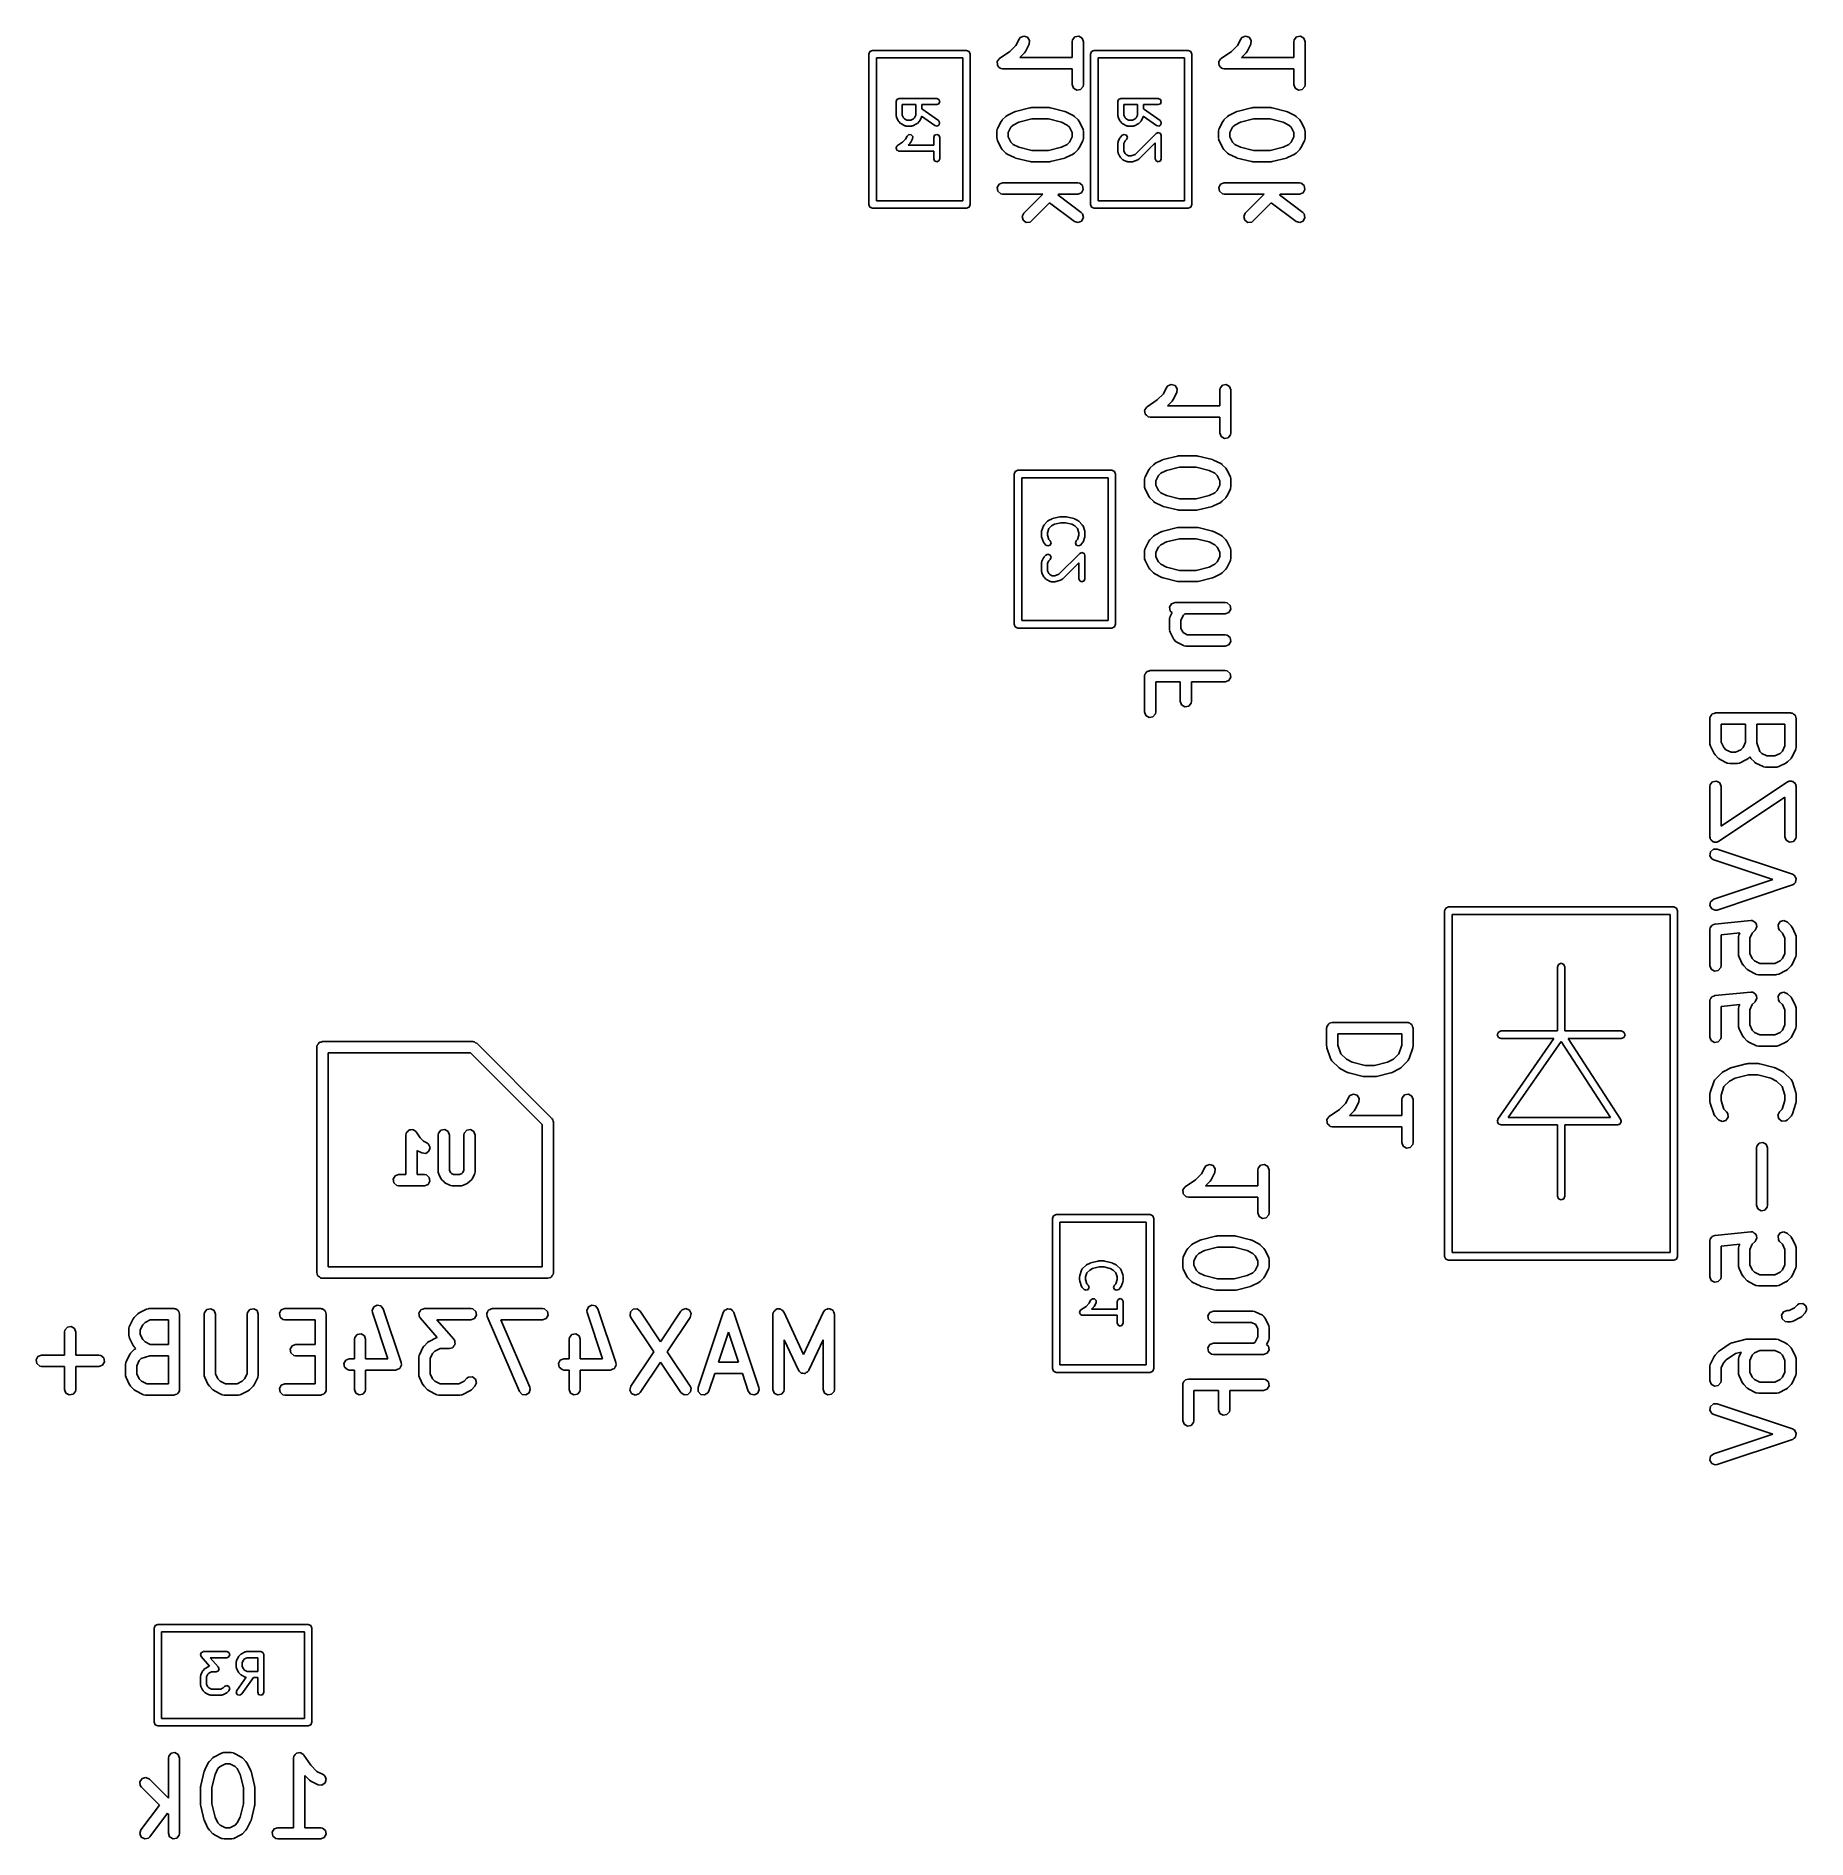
# Model space of a CAD drawing. Extents: x 0.691 to 1.619, y 0.444 to 1.389.
import ezdxf

# ---------------------------------------------------------------- set-up
doc = ezdxf.new("R2010")
doc.units = 0
doc.header["$MEASUREMENT"] = 0
doc.layers.add('BLACK', color=7, linetype='CONTINUOUS')

msp = doc.modelspace()

# ---------------------------------------------------------------- linework, layer by layer
at = {"layer": 'BLACK', "linetype": 'CONTINUOUS'}
for p, q in [((1.20657, 1.38808), (1.20843, 1.38888)), ((1.20843, 1.38888), (1.21036, 1.3883)), ((1.23525, 1.38849), (1.23724, 1.38884)), ((1.23724, 1.38884), (1.23899, 1.38783)), ((1.32272, 1.38808), (1.32457, 1.38888)), ((1.32457, 1.38888), (1.3265, 1.3883)), ((1.35139, 1.38849), (1.35338, 1.38884)), ((1.35338, 1.38884), (1.35513, 1.38783)), ((1.12728, 1.37937), (1.12786, 1.38076)), ((1.12728, 1.30063), (1.12728, 1.37937)), ((1.12786, 1.38076), (1.12925, 1.38134)), ((1.12925, 1.38134), (1.17846, 1.38134)), ((1.17846, 1.38134), (1.17986, 1.38076)), ((1.17986, 1.38076), (1.18043, 1.37937)), ((1.18043, 1.37937), (1.18043, 1.30063)), ((1.19572, 1.37714), (1.2011, 1.38073)), ((1.2011, 1.38073), (1.2043, 1.38393)), ((1.2043, 1.38393), (1.20596, 1.38725)), ((1.20596, 1.38725), (1.20657, 1.38808)), ((1.20882, 1.38009), (1.20636, 1.37764)), ((1.20884, 1.38015), (1.20882, 1.38009)), ((1.20937, 1.38086), (1.20884, 1.38015)), ((1.21124, 1.38461), (1.20937, 1.38086)), ((1.21036, 1.3883), (1.21148, 1.38662)), ((1.21148, 1.38662), (1.21124, 1.38461)), ((1.23377, 1.38593), (1.23395, 1.38694)), ((1.23377, 1.37764), (1.23377, 1.38593)), ((1.23395, 1.38694), (1.23525, 1.38849)), ((1.23899, 1.38783), (1.23968, 1.38593)), ((1.23968, 1.38593), (1.23968, 1.36343)), ((1.24343, 1.37937), (1.244, 1.38076)), ((1.24343, 1.30063), (1.24343, 1.37937)), ((1.244, 1.38076), (1.24539, 1.38134)), ((1.24539, 1.38134), (1.29461, 1.38134)), ((1.29461, 1.38134), (1.296, 1.38076)), ((1.296, 1.38076), (1.29657, 1.37937)), ((1.29657, 1.37937), (1.29657, 1.30063)), ((1.31186, 1.37714), (1.31724, 1.38073)), ((1.31724, 1.38073), (1.32044, 1.38393)), ((1.32044, 1.38393), (1.3221, 1.38725)), ((1.3221, 1.38725), (1.32272, 1.38808)), ((1.32496, 1.38009), (1.3225, 1.37764)), ((1.32499, 1.38015), (1.32496, 1.38009)), ((1.32551, 1.38086), (1.32499, 1.38015)), ((1.32739, 1.38461), (1.32551, 1.38086)), ((1.3265, 1.3883), (1.32762, 1.38662)), ((1.32762, 1.38662), (1.32739, 1.38461)), ((1.34991, 1.38593), (1.35009, 1.38694)), ((1.34991, 1.37764), (1.34991, 1.38593)), ((1.35009, 1.38694), (1.35139, 1.38849)), ((1.35513, 1.38783), (1.35582, 1.38593)), ((1.35582, 1.38593), (1.35582, 1.36343)), ((1.13122, 1.3774), (1.13122, 1.3026)), ((1.1765, 1.3774), (1.13122, 1.3774)), ((1.1765, 1.3026), (1.1765, 1.3774)), ((1.19445, 1.3752), (1.19453, 1.37534)), ((1.1946, 1.37435), (1.19445, 1.3752)), ((1.19452, 1.37551), (1.19503, 1.3762)), ((1.19453, 1.37534), (1.19452, 1.37551)), ((1.19465, 1.3735), (1.1946, 1.37435)), ((1.19477, 1.37337), (1.19465, 1.3735)), ((1.1948, 1.37321), (1.19477, 1.37337)), ((1.19545, 1.37266), (1.1948, 1.37321)), ((1.19503, 1.3762), (1.19546, 1.37695)), ((1.19605, 1.37204), (1.19545, 1.37266)), ((1.19546, 1.37695), (1.19562, 1.377)), ((1.19562, 1.377), (1.19572, 1.37714)), ((1.19622, 1.37202), (1.19605, 1.37204)), ((1.19635, 1.37191), (1.19622, 1.37202)), ((1.19736, 1.37173), (1.19635, 1.37191)), ((1.23377, 1.37173), (1.19736, 1.37173)), ((1.20636, 1.37764), (1.23377, 1.37764)), ((1.23377, 1.36343), (1.23377, 1.37173)), ((1.24736, 1.3774), (1.24736, 1.3026)), ((1.29264, 1.3774), (1.24736, 1.3774)), ((1.29264, 1.3026), (1.29264, 1.3774)), ((1.31059, 1.3752), (1.31067, 1.37534)), ((1.31074, 1.37435), (1.31059, 1.3752)), ((1.31066, 1.37551), (1.31117, 1.3762)), ((1.31067, 1.37534), (1.31066, 1.37551)), ((1.31079, 1.3735), (1.31074, 1.37435)), ((1.31091, 1.37337), (1.31079, 1.3735)), ((1.31094, 1.37321), (1.31091, 1.37337)), ((1.3116, 1.37266), (1.31094, 1.37321)), ((1.31117, 1.3762), (1.3116, 1.37695)), ((1.3116, 1.37695), (1.31176, 1.377)), ((1.31219, 1.37204), (1.3116, 1.37266)), ((1.31176, 1.377), (1.31186, 1.37714)), ((1.31236, 1.37202), (1.31219, 1.37204)), ((1.31249, 1.37191), (1.31236, 1.37202)), ((1.3135, 1.37173), (1.31249, 1.37191)), ((1.34991, 1.37173), (1.3135, 1.37173)), ((1.3225, 1.37764), (1.34991, 1.37764)), ((1.34991, 1.36343), (1.34991, 1.37173)), ((1.23446, 1.36154), (1.23377, 1.36343)), ((1.23621, 1.36053), (1.23446, 1.36154)), ((1.2382, 1.36088), (1.23621, 1.36053)), ((1.2395, 1.36242), (1.2382, 1.36088)), ((1.23968, 1.36343), (1.2395, 1.36242)), ((1.3506, 1.36154), (1.34991, 1.36343)), ((1.35235, 1.36053), (1.3506, 1.36154)), ((1.35434, 1.36088), (1.35235, 1.36053)), ((1.35564, 1.36242), (1.35434, 1.36088)), ((1.35582, 1.36343), (1.35564, 1.36242)), ((1.14154, 1.35453), (1.142, 1.35564)), ((1.14154, 1.34703), (1.14154, 1.35453)), ((1.142, 1.35564), (1.14312, 1.3561)), ((1.14312, 1.3561), (1.1628, 1.3561)), ((1.15185, 1.35295), (1.14469, 1.35295)), ((1.14469, 1.35295), (1.14469, 1.3474)), ((1.15185, 1.3474), (1.15185, 1.35295)), ((1.1628, 1.35295), (1.155, 1.35295)), ((1.155, 1.35295), (1.155, 1.35066)), ((1.1628, 1.3561), (1.16391, 1.35564)), ((1.16391, 1.35342), (1.1628, 1.35295)), ((1.16391, 1.35564), (1.16438, 1.35453)), ((1.16438, 1.35453), (1.16391, 1.35342)), ((1.20414, 1.34943), (1.21164, 1.3513)), ((1.21164, 1.3513), (1.21222, 1.35134)), ((1.21222, 1.35134), (1.21235, 1.35139)), ((1.21235, 1.35139), (1.22173, 1.35139)), ((1.22173, 1.35139), (1.22231, 1.35129)), ((1.22231, 1.35129), (1.22244, 1.3513)), ((1.22244, 1.3513), (1.22994, 1.34943)), ((1.25768, 1.35453), (1.25814, 1.35564)), ((1.25768, 1.34703), (1.25768, 1.35453)), ((1.25814, 1.35564), (1.25926, 1.3561)), ((1.25926, 1.3561), (1.27894, 1.3561)), ((1.26799, 1.35295), (1.26083, 1.35295)), ((1.26083, 1.35295), (1.26083, 1.3474)), ((1.26799, 1.3474), (1.26799, 1.35295)), ((1.27894, 1.35295), (1.27114, 1.35295)), ((1.27114, 1.35295), (1.27114, 1.35066)), ((1.27894, 1.3561), (1.28006, 1.35564)), ((1.28006, 1.35342), (1.27894, 1.35295)), ((1.28006, 1.35564), (1.28052, 1.35453)), ((1.28052, 1.35453), (1.28006, 1.35342)), ((1.32028, 1.34943), (1.32778, 1.3513)), ((1.32778, 1.3513), (1.32837, 1.35134)), ((1.32837, 1.35134), (1.32849, 1.35139)), ((1.32849, 1.35139), (1.33787, 1.35139)), ((1.33787, 1.35139), (1.33845, 1.35129)), ((1.33845, 1.35129), (1.33858, 1.3513)), ((1.33858, 1.3513), (1.34608, 1.34943)), ((1.14168, 1.34669), (1.14154, 1.34703)), ((1.14171, 1.34633), (1.14168, 1.34669)), ((1.14264, 1.34445), (1.14171, 1.34633)), ((1.14284, 1.34428), (1.14264, 1.34445)), ((1.14294, 1.34404), (1.14284, 1.34428)), ((1.14388, 1.3431), (1.14294, 1.34404)), ((1.14412, 1.34301), (1.14388, 1.3431)), ((1.14429, 1.34281), (1.14412, 1.34301)), ((1.14616, 1.34187), (1.14429, 1.34281)), ((1.14469, 1.3474), (1.14535, 1.34609)), ((1.14535, 1.34609), (1.14592, 1.34551)), ((1.14592, 1.34551), (1.14724, 1.34486)), ((1.14653, 1.34185), (1.14616, 1.34187)), ((1.14687, 1.34171), (1.14653, 1.34185)), ((1.14968, 1.34171), (1.14687, 1.34171)), ((1.14724, 1.34486), (1.14931, 1.34486)), ((1.14931, 1.34486), (1.15062, 1.34551)), ((1.15002, 1.34185), (1.14968, 1.34171)), ((1.15038, 1.34187), (1.15002, 1.34185)), ((1.15226, 1.34281), (1.15038, 1.34187)), ((1.15062, 1.34551), (1.1512, 1.34609)), ((1.1512, 1.34609), (1.15185, 1.3474)), ((1.15243, 1.34301), (1.15226, 1.34281)), ((1.15267, 1.3431), (1.15243, 1.34301)), ((1.1536, 1.34404), (1.15267, 1.3431)), ((1.1537, 1.34428), (1.1536, 1.34404)), ((1.1539, 1.34445), (1.1537, 1.34428)), ((1.15484, 1.34633), (1.1539, 1.34445)), ((1.15486, 1.34669), (1.15484, 1.34633)), ((1.15493, 1.34687), (1.15486, 1.34669)), ((1.1619, 1.34199), (1.15493, 1.34687)), ((1.155, 1.35066), (1.1637, 1.34457)), ((1.16307, 1.34173), (1.1619, 1.34199)), ((1.16409, 1.34238), (1.16307, 1.34173)), ((1.1637, 1.34457), (1.16435, 1.34355)), ((1.16435, 1.34355), (1.16409, 1.34238)), ((1.19471, 1.34038), (1.19659, 1.34413)), ((1.19659, 1.34413), (1.19711, 1.34484)), ((1.19711, 1.34484), (1.19714, 1.3449)), ((1.19714, 1.3449), (1.19902, 1.34677)), ((1.19902, 1.34677), (1.19974, 1.34728)), ((1.19974, 1.34728), (1.19978, 1.34733)), ((1.19978, 1.34733), (1.20353, 1.3492)), ((1.20285, 1.34226), (1.20166, 1.34106)), ((1.20588, 1.34378), (1.20285, 1.34226)), ((1.20353, 1.3492), (1.20402, 1.34935)), ((1.20402, 1.34935), (1.20414, 1.34943)), ((1.21272, 1.34548), (1.20588, 1.34378)), ((1.22136, 1.34548), (1.21272, 1.34548)), ((1.2282, 1.34378), (1.22136, 1.34548)), ((1.23123, 1.34226), (1.2282, 1.34378)), ((1.22994, 1.34943), (1.23041, 1.34922)), ((1.23041, 1.34922), (1.23055, 1.3492)), ((1.23055, 1.3492), (1.2343, 1.34733)), ((1.23242, 1.34106), (1.23123, 1.34226)), ((1.2343, 1.34733), (1.23501, 1.3468)), ((1.23501, 1.3468), (1.23506, 1.34677)), ((1.23506, 1.34677), (1.23694, 1.3449)), ((1.23694, 1.3449), (1.23744, 1.34418)), ((1.23744, 1.34418), (1.23749, 1.34413)), ((1.23749, 1.34413), (1.23937, 1.34038)), ((1.25782, 1.34669), (1.25768, 1.34703)), ((1.25785, 1.34633), (1.25782, 1.34669)), ((1.25879, 1.34445), (1.25785, 1.34633)), ((1.25898, 1.34428), (1.25879, 1.34445)), ((1.25908, 1.34404), (1.25898, 1.34428)), ((1.26002, 1.3431), (1.25908, 1.34404)), ((1.26026, 1.34301), (1.26002, 1.3431)), ((1.26043, 1.34281), (1.26026, 1.34301)), ((1.2623, 1.34187), (1.26043, 1.34281)), ((1.26083, 1.3474), (1.26149, 1.34609)), ((1.26149, 1.34609), (1.26207, 1.34551)), ((1.26207, 1.34551), (1.26338, 1.34486)), ((1.26267, 1.34185), (1.2623, 1.34187)), ((1.26301, 1.34171), (1.26267, 1.34185)), ((1.26582, 1.34171), (1.26301, 1.34171)), ((1.26338, 1.34486), (1.26545, 1.34486)), ((1.26545, 1.34486), (1.26676, 1.34551)), ((1.26616, 1.34185), (1.26582, 1.34171)), ((1.26652, 1.34187), (1.26616, 1.34185)), ((1.2684, 1.34281), (1.26652, 1.34187)), ((1.26676, 1.34551), (1.26734, 1.34609)), ((1.26734, 1.34609), (1.26799, 1.3474)), ((1.26857, 1.34301), (1.2684, 1.34281)), ((1.26881, 1.3431), (1.26857, 1.34301)), ((1.26975, 1.34404), (1.26881, 1.3431)), ((1.26984, 1.34428), (1.26975, 1.34404)), ((1.27004, 1.34445), (1.26984, 1.34428)), ((1.27098, 1.34633), (1.27004, 1.34445)), ((1.271, 1.34669), (1.27098, 1.34633)), ((1.27108, 1.34687), (1.271, 1.34669)), ((1.27804, 1.34199), (1.27108, 1.34687)), ((1.27114, 1.35066), (1.27985, 1.34457)), ((1.27922, 1.34173), (1.27804, 1.34199)), ((1.28023, 1.34238), (1.27922, 1.34173)), ((1.27985, 1.34457), (1.28049, 1.34355)), ((1.28049, 1.34355), (1.28023, 1.34238)), ((1.31086, 1.34038), (1.31273, 1.34413)), ((1.31273, 1.34413), (1.31326, 1.34484)), ((1.31326, 1.34484), (1.31328, 1.3449)), ((1.31328, 1.3449), (1.31516, 1.34677)), ((1.31516, 1.34677), (1.31588, 1.34728)), ((1.31588, 1.34728), (1.31593, 1.34733)), ((1.31593, 1.34733), (1.31968, 1.3492)), ((1.319, 1.34226), (1.3178, 1.34106)), ((1.32203, 1.34378), (1.319, 1.34226)), ((1.31968, 1.3492), (1.32016, 1.34935)), ((1.32016, 1.34935), (1.32028, 1.34943)), ((1.32886, 1.34548), (1.32203, 1.34378)), ((1.33751, 1.34548), (1.32886, 1.34548)), ((1.34434, 1.34378), (1.33751, 1.34548)), ((1.34737, 1.34226), (1.34434, 1.34378)), ((1.34608, 1.34943), (1.34655, 1.34922)), ((1.34655, 1.34922), (1.34669, 1.3492)), ((1.34669, 1.3492), (1.35044, 1.34733)), ((1.34857, 1.34106), (1.34737, 1.34226)), ((1.35044, 1.34733), (1.35115, 1.3468)), ((1.35115, 1.3468), (1.35121, 1.34677)), ((1.35121, 1.34677), (1.35308, 1.3449)), ((1.35308, 1.3449), (1.35359, 1.34418)), ((1.35359, 1.34418), (1.35363, 1.34413)), ((1.35363, 1.34413), (1.35551, 1.34038)), ((1.14224, 1.33147), (1.14492, 1.33326)), ((1.14492, 1.33326), (1.14651, 1.33484)), ((1.14651, 1.33484), (1.14733, 1.33649)), ((1.14733, 1.33649), (1.14824, 1.33728)), ((1.14892, 1.33279), (1.14786, 1.33173)), ((1.14824, 1.33728), (1.14944, 1.33719)), ((1.14902, 1.33303), (1.14892, 1.33279)), ((1.14921, 1.3332), (1.14902, 1.33303)), ((1.15015, 1.33508), (1.14921, 1.3332)), ((1.14944, 1.33719), (1.15023, 1.33628)), ((1.15023, 1.33628), (1.15015, 1.33508)), ((1.16123, 1.33578), (1.16169, 1.3369)), ((1.16123, 1.33173), (1.16123, 1.33578)), ((1.16169, 1.3369), (1.1628, 1.33736)), ((1.1628, 1.33736), (1.16391, 1.3369)), ((1.16391, 1.3369), (1.16438, 1.33578)), ((1.16438, 1.33578), (1.16438, 1.32453)), ((1.1944, 1.33906), (1.19458, 1.34007)), ((1.1944, 1.33531), (1.1944, 1.33906)), ((1.19446, 1.33515), (1.1944, 1.33531)), ((1.19442, 1.33498), (1.19446, 1.33515)), ((1.19471, 1.33399), (1.19442, 1.33498)), ((1.19458, 1.34007), (1.19469, 1.34021)), ((1.19469, 1.34021), (1.19471, 1.34038)), ((1.19659, 1.33024), (1.19471, 1.33399)), ((1.20166, 1.34106), (1.20031, 1.33837)), ((1.20031, 1.33837), (1.20031, 1.33601)), ((1.20031, 1.33601), (1.20166, 1.33331)), ((1.20166, 1.33331), (1.20285, 1.33212)), ((1.20285, 1.33212), (1.20588, 1.3306)), ((1.2282, 1.3306), (1.23123, 1.33212)), ((1.23123, 1.33212), (1.23242, 1.33331)), ((1.23377, 1.33837), (1.23242, 1.34106)), ((1.23242, 1.33331), (1.23377, 1.33601)), ((1.23377, 1.33601), (1.23377, 1.33837)), ((1.23937, 1.33399), (1.23749, 1.33024)), ((1.23937, 1.34038), (1.23966, 1.3394)), ((1.23939, 1.33417), (1.23937, 1.33399)), ((1.2395, 1.3343), (1.23939, 1.33417)), ((1.23968, 1.33531), (1.2395, 1.3343)), ((1.23966, 1.3394), (1.23962, 1.33923)), ((1.23962, 1.33923), (1.23968, 1.33906)), ((1.23968, 1.33906), (1.23968, 1.33531)), ((1.25768, 1.33297), (1.25782, 1.33331)), ((1.25768, 1.32828), (1.25768, 1.33297)), ((1.25782, 1.33331), (1.25785, 1.33367)), ((1.25785, 1.33367), (1.25879, 1.33555)), ((1.25879, 1.33555), (1.25898, 1.33572)), ((1.25898, 1.33572), (1.25908, 1.33596)), ((1.25908, 1.33596), (1.26002, 1.3369)), ((1.26002, 1.3369), (1.26113, 1.33736)), ((1.26149, 1.33391), (1.26083, 1.3326)), ((1.26083, 1.3326), (1.26083, 1.32865)), ((1.26113, 1.33736), (1.26225, 1.3369)), ((1.26225, 1.33467), (1.26149, 1.33391)), ((1.26225, 1.3369), (1.26271, 1.33578)), ((1.26271, 1.33578), (1.26225, 1.33467)), ((1.26684, 1.32685), (1.27783, 1.33783)), ((1.27737, 1.33292), (1.26881, 1.32436)), ((1.27737, 1.32453), (1.27737, 1.33292)), ((1.27783, 1.33783), (1.27894, 1.33829)), ((1.27894, 1.33829), (1.28006, 1.33783)), ((1.28006, 1.33783), (1.28025, 1.33736)), ((1.28025, 1.33736), (1.28052, 1.33672)), ((1.28052, 1.33672), (1.28052, 1.32453)), ((1.31054, 1.33906), (1.31072, 1.34007)), ((1.31054, 1.33531), (1.31054, 1.33906)), ((1.3106, 1.33515), (1.31054, 1.33531)), ((1.31056, 1.33498), (1.3106, 1.33515)), ((1.31086, 1.33399), (1.31056, 1.33498)), ((1.31072, 1.34007), (1.31084, 1.34021)), ((1.31084, 1.34021), (1.31086, 1.34038)), ((1.31273, 1.33024), (1.31086, 1.33399)), ((1.3178, 1.34106), (1.31645, 1.33837)), ((1.31645, 1.33837), (1.31645, 1.33601)), ((1.31645, 1.33601), (1.3178, 1.33331)), ((1.3178, 1.33331), (1.319, 1.33212)), ((1.319, 1.33212), (1.32203, 1.3306)), ((1.34434, 1.3306), (1.34737, 1.33212)), ((1.34737, 1.33212), (1.34857, 1.33331)), ((1.34991, 1.33837), (1.34857, 1.34106)), ((1.34857, 1.33331), (1.34991, 1.33601)), ((1.34991, 1.33601), (1.34991, 1.33837)), ((1.35551, 1.33399), (1.35363, 1.33024)), ((1.35551, 1.34038), (1.3558, 1.3394)), ((1.35553, 1.33417), (1.35551, 1.33399)), ((1.35564, 1.3343), (1.35553, 1.33417)), ((1.35582, 1.33531), (1.35564, 1.3343)), ((1.3558, 1.3394), (1.35576, 1.33923)), ((1.35576, 1.33923), (1.35582, 1.33906)), ((1.35582, 1.33906), (1.35582, 1.33531)), ((1.14154, 1.33016), (1.1416, 1.33031)), ((1.14172, 1.32973), (1.14154, 1.33016)), ((1.14157, 1.33047), (1.14183, 1.33085)), ((1.1416, 1.33031), (1.14157, 1.33047)), ((1.14181, 1.32928), (1.14172, 1.32973)), ((1.14194, 1.32919), (1.14181, 1.32928)), ((1.14183, 1.33085), (1.142, 1.33127)), ((1.142, 1.32904), (1.14194, 1.32919)), ((1.142, 1.33127), (1.14215, 1.33133)), ((1.14243, 1.32887), (1.142, 1.32904)), ((1.14215, 1.33133), (1.14224, 1.33147)), ((1.14281, 1.32861), (1.14243, 1.32887)), ((1.14297, 1.32864), (1.14281, 1.32861)), ((1.14312, 1.32858), (1.14297, 1.32864)), ((1.16123, 1.32858), (1.14312, 1.32858)), ((1.14786, 1.33173), (1.16123, 1.33173)), ((1.16123, 1.32453), (1.16123, 1.32858)), ((1.16169, 1.32342), (1.16123, 1.32453)), ((1.1628, 1.32296), (1.16169, 1.32342)), ((1.16391, 1.32342), (1.1628, 1.32296)), ((1.16438, 1.32453), (1.16391, 1.32342)), ((1.19664, 1.3302), (1.19659, 1.33024)), ((1.19714, 1.32948), (1.19664, 1.3302)), ((1.19902, 1.3276), (1.19714, 1.32948)), ((1.19907, 1.32757), (1.19902, 1.3276)), ((1.19978, 1.32705), (1.19907, 1.32757)), ((1.20353, 1.32517), (1.19978, 1.32705)), ((1.20367, 1.32516), (1.20353, 1.32517)), ((1.20414, 1.32495), (1.20367, 1.32516)), ((1.21164, 1.32307), (1.20414, 1.32495)), ((1.20588, 1.3306), (1.21272, 1.32889)), ((1.21177, 1.32309), (1.21164, 1.32307)), ((1.21235, 1.32299), (1.21177, 1.32309)), ((1.22173, 1.32299), (1.21235, 1.32299)), ((1.21272, 1.32889), (1.22136, 1.32889)), ((1.22136, 1.32889), (1.2282, 1.3306)), ((1.22186, 1.32303), (1.22173, 1.32299)), ((1.22244, 1.32307), (1.22186, 1.32303)), ((1.22994, 1.32495), (1.22244, 1.32307)), ((1.23006, 1.32503), (1.22994, 1.32495)), ((1.23055, 1.32517), (1.23006, 1.32503)), ((1.2343, 1.32705), (1.23055, 1.32517)), ((1.23434, 1.32709), (1.2343, 1.32705)), ((1.23506, 1.3276), (1.23434, 1.32709)), ((1.23694, 1.32948), (1.23506, 1.3276)), ((1.23697, 1.32953), (1.23694, 1.32948)), ((1.23749, 1.33024), (1.23697, 1.32953)), ((1.25782, 1.32794), (1.25768, 1.32828)), ((1.25785, 1.32758), (1.25782, 1.32794)), ((1.25879, 1.3257), (1.25785, 1.32758)), ((1.25898, 1.32553), (1.25879, 1.3257)), ((1.25908, 1.32529), (1.25898, 1.32553)), ((1.26002, 1.32436), (1.25908, 1.32529)), ((1.26026, 1.32426), (1.26002, 1.32436)), ((1.26043, 1.32406), (1.26026, 1.32426)), ((1.2623, 1.32312), (1.26043, 1.32406)), ((1.26083, 1.32865), (1.26149, 1.32734)), ((1.26149, 1.32734), (1.26207, 1.32676)), ((1.26207, 1.32676), (1.26338, 1.32611)), ((1.26267, 1.3231), (1.2623, 1.32312)), ((1.26301, 1.32296), (1.26267, 1.3231)), ((1.26488, 1.32296), (1.26301, 1.32296)), ((1.26338, 1.32611), (1.26463, 1.32611)), ((1.26463, 1.32611), (1.26684, 1.32685)), ((1.26512, 1.32306), (1.26488, 1.32296)), ((1.26538, 1.32304), (1.26512, 1.32306)), ((1.26819, 1.32398), (1.26538, 1.32304)), ((1.26847, 1.32422), (1.26819, 1.32398)), ((1.26881, 1.32436), (1.26847, 1.32422)), ((1.27783, 1.32342), (1.27737, 1.32453)), ((1.27894, 1.32296), (1.27783, 1.32342)), ((1.28006, 1.32342), (1.27894, 1.32296)), ((1.28052, 1.32453), (1.28006, 1.32342)), ((1.31278, 1.3302), (1.31273, 1.33024)), ((1.31328, 1.32948), (1.31278, 1.3302)), ((1.31516, 1.3276), (1.31328, 1.32948)), ((1.31522, 1.32757), (1.31516, 1.3276)), ((1.31593, 1.32705), (1.31522, 1.32757)), ((1.31968, 1.32517), (1.31593, 1.32705)), ((1.31981, 1.32516), (1.31968, 1.32517)), ((1.32028, 1.32495), (1.31981, 1.32516)), ((1.32778, 1.32307), (1.32028, 1.32495)), ((1.32203, 1.3306), (1.32886, 1.32889)), ((1.32791, 1.32309), (1.32778, 1.32307)), ((1.32849, 1.32299), (1.32791, 1.32309)), ((1.33787, 1.32299), (1.32849, 1.32299)), ((1.32886, 1.32889), (1.33751, 1.32889)), ((1.33751, 1.32889), (1.34434, 1.3306)), ((1.338, 1.32303), (1.33787, 1.32299)), ((1.33858, 1.32307), (1.338, 1.32303)), ((1.34608, 1.32495), (1.33858, 1.32307)), ((1.3462, 1.32503), (1.34608, 1.32495)), ((1.34669, 1.32517), (1.3462, 1.32503)), ((1.35044, 1.32705), (1.34669, 1.32517)), ((1.35048, 1.32709), (1.35044, 1.32705)), ((1.35121, 1.3276), (1.35048, 1.32709)), ((1.35308, 1.32948), (1.35121, 1.3276)), ((1.35311, 1.32953), (1.35308, 1.32948)), ((1.35363, 1.33024), (1.35311, 1.32953)), ((1.19445, 1.30958), (1.19546, 1.31133)), ((1.1948, 1.30759), (1.19445, 1.30958)), ((1.19635, 1.30629), (1.1948, 1.30759)), ((1.19546, 1.31133), (1.19736, 1.31202)), ((1.19736, 1.30611), (1.19635, 1.30629)), ((1.19736, 1.31202), (1.23673, 1.31202)), ((1.21835, 1.30611), (1.19736, 1.30611)), ((1.20839, 1.29616), (1.21835, 1.30611)), ((1.2267, 1.30611), (1.22622, 1.30564)), ((1.22622, 1.30564), (1.2385, 1.29643)), ((1.23673, 1.30611), (1.2267, 1.30611)), ((1.23673, 1.31202), (1.23774, 1.31184)), ((1.23862, 1.3068), (1.23673, 1.30611)), ((1.23774, 1.31184), (1.23928, 1.31054)), ((1.23963, 1.30855), (1.23862, 1.3068)), ((1.23928, 1.31054), (1.23963, 1.30855)), ((1.31059, 1.30958), (1.3116, 1.31133)), ((1.31094, 1.30759), (1.31059, 1.30958)), ((1.31249, 1.30629), (1.31094, 1.30759)), ((1.3116, 1.31133), (1.3135, 1.31202)), ((1.3135, 1.30611), (1.31249, 1.30629)), ((1.3135, 1.31202), (1.35287, 1.31202)), ((1.33449, 1.30611), (1.3135, 1.30611)), ((1.32453, 1.29616), (1.33449, 1.30611)), ((1.34284, 1.30611), (1.34236, 1.30564)), ((1.34236, 1.30564), (1.35464, 1.29643)), ((1.35287, 1.30611), (1.34284, 1.30611)), ((1.35287, 1.31202), (1.35388, 1.31184)), ((1.35476, 1.3068), (1.35287, 1.30611)), ((1.35388, 1.31184), (1.35542, 1.31054)), ((1.35577, 1.30855), (1.35476, 1.3068)), ((1.35542, 1.31054), (1.35577, 1.30855)), ((1.12786, 1.29924), (1.12728, 1.30063)), ((1.12925, 1.29866), (1.12786, 1.29924)), ((1.17846, 1.29866), (1.12925, 1.29866)), ((1.13122, 1.3026), (1.1765, 1.3026)), ((1.17986, 1.29924), (1.17846, 1.29866)), ((1.18043, 1.30063), (1.17986, 1.29924)), ((1.20754, 1.29433), (1.20839, 1.29616)), ((1.20806, 1.29237), (1.20754, 1.29433)), ((1.222, 1.30142), (1.21257, 1.29198)), ((1.23495, 1.29171), (1.222, 1.30142)), ((1.2385, 1.29643), (1.2392, 1.29568)), ((1.2392, 1.29568), (1.23966, 1.29372)), ((1.244, 1.29924), (1.24343, 1.30063)), ((1.24539, 1.29866), (1.244, 1.29924)), ((1.29461, 1.29866), (1.24539, 1.29866)), ((1.24736, 1.3026), (1.29264, 1.3026)), ((1.296, 1.29924), (1.29461, 1.29866)), ((1.29657, 1.30063), (1.296, 1.29924)), ((1.32368, 1.29433), (1.32453, 1.29616)), ((1.3242, 1.29237), (1.32368, 1.29433)), ((1.33815, 1.30142), (1.32871, 1.29198)), ((1.3511, 1.29171), (1.33815, 1.30142)), ((1.35464, 1.29643), (1.35534, 1.29568)), ((1.35534, 1.29568), (1.3558, 1.29372)), ((1.20971, 1.29122), (1.20806, 1.29237)), ((1.21173, 1.29139), (1.20971, 1.29122)), ((1.21257, 1.29198), (1.21173, 1.29139)), ((1.23689, 1.29112), (1.23495, 1.29171)), ((1.23874, 1.29191), (1.23689, 1.29112)), ((1.23966, 1.29372), (1.23874, 1.29191)), ((1.32586, 1.29122), (1.3242, 1.29237)), ((1.32787, 1.29139), (1.32586, 1.29122)), ((1.32871, 1.29198), (1.32787, 1.29139)), ((1.35303, 1.29112), (1.3511, 1.29171)), ((1.35489, 1.29191), (1.35303, 1.29112)), ((1.3558, 1.29372), (1.35489, 1.29191)), ((1.27842, 1.19822), (1.28163, 1.20143)), ((1.28163, 1.20143), (1.28329, 1.20475)), ((1.28329, 1.20475), (1.2839, 1.20557)), ((1.2839, 1.20557), (1.28575, 1.20637)), ((1.28575, 1.20637), (1.28769, 1.2058)), ((1.28857, 1.20211), (1.28669, 1.19836)), ((1.28769, 1.2058), (1.2888, 1.20411)), ((1.2888, 1.20411), (1.28857, 1.20211)), ((1.3111, 1.20343), (1.31127, 1.20444)), ((1.3111, 1.19513), (1.3111, 1.20343)), ((1.31127, 1.20444), (1.31257, 1.20598)), ((1.31257, 1.20598), (1.31456, 1.20633)), ((1.31456, 1.20633), (1.31631, 1.20533)), ((1.31631, 1.20533), (1.317, 1.20343)), ((1.317, 1.20343), (1.317, 1.18093)), ((1.27177, 1.19269), (1.27185, 1.19284)), ((1.27192, 1.19185), (1.27177, 1.19269)), ((1.27184, 1.19301), (1.27235, 1.1937)), ((1.27185, 1.19284), (1.27184, 1.19301)), ((1.27197, 1.19099), (1.27192, 1.19185)), ((1.27209, 1.19087), (1.27197, 1.19099)), ((1.27212, 1.1907), (1.27209, 1.19087)), ((1.27278, 1.19015), (1.27212, 1.1907)), ((1.27235, 1.1937), (1.27278, 1.19444)), ((1.27278, 1.19444), (1.27294, 1.1945)), ((1.27294, 1.1945), (1.27304, 1.19464)), ((1.27304, 1.19464), (1.27842, 1.19822)), ((1.28614, 1.19759), (1.28368, 1.19513)), ((1.28368, 1.19513), (1.3111, 1.19513)), ((1.28617, 1.19765), (1.28614, 1.19759)), ((1.28669, 1.19836), (1.28617, 1.19765)), ((1.27337, 1.18953), (1.27278, 1.19015)), ((1.27354, 1.18951), (1.27337, 1.18953)), ((1.27367, 1.1894), (1.27354, 1.18951)), ((1.27468, 1.18923), (1.27367, 1.1894)), ((1.3111, 1.18923), (1.27468, 1.18923)), ((1.3111, 1.18093), (1.3111, 1.18923)), ((1.31179, 1.17903), (1.3111, 1.18093)), ((1.317, 1.18093), (1.31682, 1.17992)), ((1.31354, 1.17802), (1.31179, 1.17903)), ((1.31552, 1.17837), (1.31354, 1.17802)), ((1.31682, 1.17992), (1.31552, 1.17837)), ((1.27391, 1.16163), (1.27444, 1.16234)), ((1.27444, 1.16234), (1.27446, 1.1624)), ((1.27446, 1.1624), (1.27634, 1.16427)), ((1.27634, 1.16427), (1.27706, 1.16478)), ((1.27706, 1.16478), (1.27711, 1.16482)), ((1.27711, 1.16482), (1.28086, 1.1667)), ((1.28086, 1.1667), (1.28134, 1.16684)), ((1.28134, 1.16684), (1.28146, 1.16692)), ((1.28146, 1.16692), (1.28896, 1.1688)), ((1.29004, 1.16298), (1.28321, 1.16127)), ((1.28896, 1.1688), (1.28955, 1.16884)), ((1.28955, 1.16884), (1.28968, 1.16888)), ((1.28968, 1.16888), (1.29905, 1.16888)), ((1.29869, 1.16298), (1.29004, 1.16298)), ((1.30552, 1.16127), (1.29869, 1.16298)), ((1.29905, 1.16888), (1.29963, 1.16878)), ((1.29963, 1.16878), (1.29977, 1.1688)), ((1.29977, 1.1688), (1.30727, 1.16692)), ((1.30727, 1.16692), (1.30773, 1.16671)), ((1.30773, 1.16671), (1.30787, 1.1667)), ((1.30787, 1.1667), (1.31162, 1.16482)), ((1.31162, 1.16482), (1.31233, 1.1643)), ((1.31233, 1.1643), (1.31239, 1.16427)), ((1.31239, 1.16427), (1.31426, 1.1624)), ((1.31426, 1.1624), (1.31477, 1.16167)), ((1.20343, 1.15937), (1.204, 1.16076)), ((1.20343, 1.08063), (1.20343, 1.15937)), ((1.204, 1.16076), (1.20539, 1.16134)), ((1.20539, 1.16134), (1.25461, 1.16134)), ((1.20736, 1.1574), (1.20736, 1.0826)), ((1.25264, 1.1574), (1.20736, 1.1574)), ((1.25264, 1.0826), (1.25264, 1.1574)), ((1.25461, 1.16134), (1.256, 1.16076)), ((1.256, 1.16076), (1.25657, 1.15937)), ((1.25657, 1.15937), (1.25657, 1.08063)), ((1.27173, 1.15656), (1.2719, 1.15757)), ((1.27173, 1.15281), (1.27173, 1.15656)), ((1.27179, 1.15264), (1.27173, 1.15281)), ((1.27174, 1.15247), (1.27179, 1.15264)), ((1.2719, 1.15757), (1.27202, 1.1577)), ((1.27202, 1.1577), (1.27204, 1.15788)), ((1.27204, 1.15788), (1.27391, 1.16163)), ((1.27898, 1.15856), (1.27763, 1.15586)), ((1.27763, 1.15586), (1.27763, 1.15351)), ((1.27763, 1.15351), (1.27898, 1.15081)), ((1.28018, 1.15976), (1.27898, 1.15856)), ((1.28321, 1.16127), (1.28018, 1.15976)), ((1.30855, 1.15976), (1.30552, 1.16127)), ((1.30975, 1.15856), (1.30855, 1.15976)), ((1.3111, 1.15586), (1.30975, 1.15856)), ((1.30975, 1.15081), (1.3111, 1.15351)), ((1.3111, 1.15351), (1.3111, 1.15586)), ((1.31477, 1.16167), (1.31481, 1.16163)), ((1.31481, 1.16163), (1.31669, 1.15788)), ((1.31669, 1.15788), (1.31698, 1.1569)), ((1.317, 1.15281), (1.31682, 1.1518)), ((1.31698, 1.1569), (1.31694, 1.15672)), ((1.31694, 1.15672), (1.317, 1.15656)), ((1.317, 1.15656), (1.317, 1.15281)), ((1.27204, 1.15149), (1.27174, 1.15247)), ((1.27391, 1.14774), (1.27204, 1.15149)), ((1.27396, 1.14769), (1.27391, 1.14774)), ((1.27446, 1.14697), (1.27396, 1.14769)), ((1.27634, 1.1451), (1.27446, 1.14697)), ((1.2764, 1.14507), (1.27634, 1.1451)), ((1.27711, 1.14454), (1.2764, 1.14507)), ((1.28086, 1.14267), (1.27711, 1.14454)), ((1.27898, 1.15081), (1.28018, 1.14961)), ((1.28018, 1.14961), (1.28321, 1.1481)), ((1.28321, 1.1481), (1.29004, 1.14639)), ((1.29004, 1.14639), (1.29869, 1.14639)), ((1.29869, 1.14639), (1.30552, 1.1481)), ((1.30552, 1.1481), (1.30855, 1.14961)), ((1.31162, 1.14454), (1.30787, 1.14267)), ((1.30855, 1.14961), (1.30975, 1.15081)), ((1.31166, 1.14459), (1.31162, 1.14454)), ((1.31239, 1.1451), (1.31166, 1.14459)), ((1.31426, 1.14697), (1.31239, 1.1451)), ((1.31429, 1.14703), (1.31426, 1.14697)), ((1.31481, 1.14774), (1.31429, 1.14703)), ((1.31669, 1.15149), (1.31481, 1.14774)), ((1.31671, 1.15166), (1.31669, 1.15149)), ((1.31682, 1.1518), (1.31671, 1.15166)), ((1.21908, 1.13283), (1.22096, 1.13471)), ((1.22096, 1.13471), (1.2212, 1.1348)), ((1.2212, 1.1348), (1.22137, 1.135)), ((1.22137, 1.135), (1.22324, 1.13594)), ((1.22324, 1.13594), (1.22342, 1.13595)), ((1.22342, 1.13595), (1.22356, 1.13606)), ((1.22356, 1.13606), (1.22731, 1.13699)), ((1.22789, 1.13389), (1.22449, 1.13304)), ((1.22731, 1.13699), (1.22751, 1.13697)), ((1.22751, 1.13697), (1.22769, 1.13704)), ((1.22769, 1.13704), (1.23051, 1.13704)), ((1.23031, 1.13389), (1.22789, 1.13389)), ((1.23371, 1.13304), (1.23031, 1.13389)), ((1.23051, 1.13704), (1.23069, 1.13697)), ((1.23069, 1.13697), (1.23089, 1.13699)), ((1.23089, 1.13699), (1.23464, 1.13606)), ((1.23464, 1.13606), (1.23478, 1.13595)), ((1.23478, 1.13595), (1.23496, 1.13594)), ((1.23496, 1.13594), (1.23683, 1.135)), ((1.23683, 1.135), (1.237, 1.1348)), ((1.237, 1.1348), (1.23724, 1.13471)), ((1.23724, 1.13471), (1.23912, 1.13283)), ((1.281, 1.14265), (1.28086, 1.14267)), ((1.28146, 1.14244), (1.281, 1.14265)), ((1.28896, 1.14057), (1.28146, 1.14244)), ((1.2891, 1.14058), (1.28896, 1.14057)), ((1.28968, 1.14048), (1.2891, 1.14058)), ((1.29905, 1.14048), (1.28968, 1.14048)), ((1.29918, 1.14053), (1.29905, 1.14048)), ((1.29977, 1.14057), (1.29918, 1.14053)), ((1.30727, 1.14244), (1.29977, 1.14057)), ((1.30738, 1.14252), (1.30727, 1.14244)), ((1.30787, 1.14267), (1.30738, 1.14252)), ((1.21768, 1.12891), (1.21778, 1.12914)), ((1.21768, 1.12703), (1.21768, 1.12891)), ((1.21778, 1.12679), (1.21768, 1.12703)), ((1.21776, 1.1294), (1.2187, 1.13222)), ((1.21778, 1.12914), (1.21776, 1.1294)), ((1.21776, 1.12653), (1.21778, 1.12679)), ((1.2187, 1.12372), (1.21776, 1.12653)), ((1.2187, 1.13222), (1.21894, 1.13249)), ((1.21894, 1.13249), (1.21908, 1.13283)), ((1.22157, 1.13087), (1.22083, 1.12865)), ((1.22083, 1.12865), (1.22083, 1.12729)), ((1.22083, 1.12729), (1.22157, 1.12507)), ((1.223, 1.1323), (1.22157, 1.13087)), ((1.22157, 1.12507), (1.22225, 1.12439)), ((1.22225, 1.12439), (1.22271, 1.12328)), ((1.22449, 1.13304), (1.223, 1.1323)), ((1.2352, 1.1323), (1.23371, 1.13304)), ((1.23663, 1.13087), (1.2352, 1.1323)), ((1.23549, 1.12328), (1.23595, 1.12439)), ((1.23595, 1.12439), (1.23663, 1.12507)), ((1.23737, 1.12865), (1.23663, 1.13087)), ((1.23663, 1.12507), (1.23737, 1.12729)), ((1.23737, 1.12729), (1.23737, 1.12865)), ((1.23912, 1.13283), (1.23926, 1.13249)), ((1.23926, 1.13249), (1.2395, 1.13222)), ((1.2395, 1.13222), (1.24044, 1.1294)), ((1.24044, 1.12653), (1.2395, 1.12372)), ((1.24044, 1.1294), (1.24042, 1.12914)), ((1.24042, 1.12914), (1.24052, 1.12891)), ((1.24052, 1.12703), (1.24042, 1.12679)), ((1.24042, 1.12679), (1.24044, 1.12653)), ((1.24052, 1.12891), (1.24052, 1.12703)), ((1.27391, 1.12413), (1.27444, 1.12484)), ((1.27444, 1.12484), (1.27446, 1.1249)), ((1.27446, 1.1249), (1.27634, 1.12677)), ((1.27634, 1.12677), (1.27706, 1.12728)), ((1.27706, 1.12728), (1.27711, 1.12733)), ((1.27711, 1.12733), (1.28086, 1.1292)), ((1.28086, 1.1292), (1.28134, 1.12935)), ((1.28134, 1.12935), (1.28146, 1.12943)), ((1.28146, 1.12943), (1.28896, 1.1313)), ((1.29004, 1.12548), (1.28321, 1.12378)), ((1.28896, 1.1313), (1.28955, 1.13134)), ((1.28955, 1.13134), (1.28968, 1.13139)), ((1.28968, 1.13139), (1.29905, 1.13139)), ((1.29869, 1.12548), (1.29004, 1.12548)), ((1.30552, 1.12378), (1.29869, 1.12548)), ((1.29905, 1.13139), (1.29963, 1.13129)), ((1.29963, 1.13129), (1.29977, 1.1313)), ((1.29977, 1.1313), (1.30727, 1.12943)), ((1.30727, 1.12943), (1.30773, 1.12922)), ((1.30773, 1.12922), (1.30787, 1.1292)), ((1.30787, 1.1292), (1.31162, 1.12733)), ((1.31162, 1.12733), (1.31233, 1.1268)), ((1.31233, 1.1268), (1.31239, 1.12677)), ((1.31239, 1.12677), (1.31426, 1.1249)), ((1.31426, 1.1249), (1.31477, 1.12418)), ((1.21785, 1.11367), (1.21879, 1.11555)), ((1.21894, 1.12344), (1.2187, 1.12372)), ((1.21879, 1.11555), (1.21898, 1.11572)), ((1.21908, 1.1231), (1.21894, 1.12344)), ((1.21898, 1.11572), (1.21908, 1.11596)), ((1.22002, 1.12217), (1.21908, 1.1231)), ((1.21908, 1.11596), (1.22002, 1.1169)), ((1.22113, 1.12171), (1.22002, 1.12217)), ((1.22002, 1.1169), (1.22113, 1.11736)), ((1.22225, 1.12217), (1.22113, 1.12171)), ((1.22113, 1.11736), (1.22225, 1.1169)), ((1.22271, 1.12328), (1.22225, 1.12217)), ((1.22225, 1.1169), (1.22271, 1.11578)), ((1.22271, 1.11578), (1.22225, 1.11467)), ((1.22684, 1.10685), (1.23783, 1.11783)), ((1.23595, 1.12217), (1.23549, 1.12328)), ((1.23707, 1.12171), (1.23595, 1.12217)), ((1.23818, 1.12217), (1.23707, 1.12171)), ((1.23783, 1.11783), (1.23894, 1.11829)), ((1.23912, 1.1231), (1.23818, 1.12217)), ((1.23894, 1.11829), (1.24006, 1.11783)), ((1.23926, 1.12344), (1.23912, 1.1231)), ((1.2395, 1.12372), (1.23926, 1.12344)), ((1.24006, 1.11783), (1.24025, 1.11736)), ((1.24025, 1.11736), (1.24052, 1.11672)), ((1.24052, 1.11672), (1.24052, 1.10453)), ((1.27173, 1.11906), (1.2719, 1.12007)), ((1.27173, 1.11531), (1.27173, 1.11906)), ((1.27179, 1.11515), (1.27173, 1.11531)), ((1.27174, 1.11498), (1.27179, 1.11515)), ((1.27204, 1.11399), (1.27174, 1.11498)), ((1.2719, 1.12007), (1.27202, 1.12021)), ((1.27202, 1.12021), (1.27204, 1.12038)), ((1.27204, 1.12038), (1.27391, 1.12413)), ((1.27898, 1.12106), (1.27763, 1.11837)), ((1.27763, 1.11837), (1.27763, 1.11601)), ((1.27763, 1.11601), (1.27898, 1.11331)), ((1.28018, 1.12226), (1.27898, 1.12106)), ((1.28321, 1.12378), (1.28018, 1.12226)), ((1.30855, 1.12226), (1.30552, 1.12378)), ((1.30975, 1.12106), (1.30855, 1.12226)), ((1.3111, 1.11837), (1.30975, 1.12106)), ((1.30975, 1.11331), (1.3111, 1.11601)), ((1.3111, 1.11601), (1.3111, 1.11837)), ((1.31477, 1.12418), (1.31481, 1.12413)), ((1.31481, 1.12413), (1.31669, 1.12038)), ((1.31669, 1.12038), (1.31698, 1.1194)), ((1.317, 1.11531), (1.31682, 1.1143)), ((1.31698, 1.1194), (1.31694, 1.11923)), ((1.31694, 1.11923), (1.317, 1.11906)), ((1.317, 1.11906), (1.317, 1.11531)), ((1.21768, 1.11297), (1.21782, 1.11331)), ((1.21768, 1.10828), (1.21768, 1.11297)), ((1.21782, 1.10794), (1.21768, 1.10828)), ((1.21782, 1.11331), (1.21785, 1.11367)), ((1.21785, 1.10758), (1.21782, 1.10794)), ((1.21879, 1.1057), (1.21785, 1.10758)), ((1.21898, 1.10553), (1.21879, 1.1057)), ((1.21908, 1.10529), (1.21898, 1.10553)), ((1.22149, 1.11391), (1.22083, 1.1126)), ((1.22083, 1.1126), (1.22083, 1.10865)), ((1.22083, 1.10865), (1.22149, 1.10734)), ((1.22225, 1.11467), (1.22149, 1.11391)), ((1.22149, 1.10734), (1.22207, 1.10676)), ((1.22207, 1.10676), (1.22338, 1.10611)), ((1.22338, 1.10611), (1.22463, 1.10611)), ((1.22463, 1.10611), (1.22684, 1.10685)), ((1.23737, 1.11292), (1.22881, 1.10436)), ((1.23737, 1.10453), (1.23737, 1.11292)), ((1.27391, 1.11024), (1.27204, 1.11399)), ((1.27396, 1.1102), (1.27391, 1.11024)), ((1.27446, 1.10948), (1.27396, 1.1102)), ((1.27634, 1.1076), (1.27446, 1.10948)), ((1.2764, 1.10757), (1.27634, 1.1076)), ((1.27711, 1.10705), (1.2764, 1.10757)), ((1.28086, 1.10517), (1.27711, 1.10705)), ((1.27898, 1.11331), (1.28018, 1.11212)), ((1.28018, 1.11212), (1.28321, 1.1106)), ((1.28321, 1.1106), (1.29004, 1.10889)), ((1.29004, 1.10889), (1.29869, 1.10889)), ((1.29869, 1.10889), (1.30552, 1.1106)), ((1.30552, 1.1106), (1.30855, 1.11212)), ((1.31162, 1.10705), (1.30787, 1.10517)), ((1.30855, 1.11212), (1.30975, 1.11331)), ((1.31166, 1.10709), (1.31162, 1.10705)), ((1.31239, 1.1076), (1.31166, 1.10709)), ((1.31426, 1.10948), (1.31239, 1.1076)), ((1.31429, 1.10953), (1.31426, 1.10948)), ((1.31481, 1.11024), (1.31429, 1.10953)), ((1.31669, 1.11399), (1.31481, 1.11024)), ((1.31671, 1.11417), (1.31669, 1.11399)), ((1.31682, 1.1143), (1.31671, 1.11417)), ((1.22002, 1.10436), (1.21908, 1.10529)), ((1.22026, 1.10426), (1.22002, 1.10436)), ((1.22043, 1.10406), (1.22026, 1.10426)), ((1.2223, 1.10312), (1.22043, 1.10406)), ((1.22267, 1.1031), (1.2223, 1.10312)), ((1.22301, 1.10296), (1.22267, 1.1031)), ((1.22488, 1.10296), (1.22301, 1.10296)), ((1.22512, 1.10306), (1.22488, 1.10296)), ((1.22538, 1.10304), (1.22512, 1.10306)), ((1.22819, 1.10398), (1.22538, 1.10304)), ((1.22847, 1.10422), (1.22819, 1.10398)), ((1.22881, 1.10436), (1.22847, 1.10422)), ((1.23783, 1.10342), (1.23737, 1.10453)), ((1.23894, 1.10296), (1.23783, 1.10342)), ((1.24006, 1.10342), (1.23894, 1.10296)), ((1.24052, 1.10453), (1.24006, 1.10342)), ((1.281, 1.10516), (1.28086, 1.10517)), ((1.28146, 1.10495), (1.281, 1.10516)), ((1.28896, 1.10307), (1.28146, 1.10495)), ((1.2891, 1.10309), (1.28896, 1.10307)), ((1.28968, 1.10299), (1.2891, 1.10309)), ((1.29905, 1.10299), (1.28968, 1.10299)), ((1.29918, 1.10303), (1.29905, 1.10299)), ((1.29977, 1.10307), (1.29918, 1.10303)), ((1.30727, 1.10495), (1.29977, 1.10307)), ((1.30738, 1.10503), (1.30727, 1.10495)), ((1.30787, 1.10517), (1.30738, 1.10503)), ((1.28489, 1.08958), (1.2859, 1.09133)), ((1.28524, 1.08759), (1.28489, 1.08958)), ((1.28516, 1.08476), (1.28618, 1.0868)), ((1.28618, 1.0868), (1.28524, 1.08759)), ((1.2859, 1.09133), (1.2878, 1.09202)), ((1.2878, 1.09202), (1.31405, 1.09202)), ((1.31405, 1.09202), (1.31506, 1.09184)), ((1.31595, 1.0868), (1.31405, 1.08611)), ((1.31506, 1.09184), (1.31661, 1.09054)), ((1.31696, 1.08855), (1.31595, 1.0868)), ((1.31661, 1.09054), (1.31696, 1.08855)), ((1.204, 1.07924), (1.20343, 1.08063)), ((1.20539, 1.07866), (1.204, 1.07924)), ((1.25461, 1.07866), (1.20539, 1.07866)), ((1.20736, 1.0826), (1.25264, 1.0826)), ((1.256, 1.07924), (1.25461, 1.07866)), ((1.25657, 1.08063), (1.256, 1.07924)), ((1.28485, 1.08344), (1.28503, 1.08445)), ((1.28485, 1.07782), (1.28485, 1.08344)), ((1.28491, 1.07765), (1.28485, 1.07782)), ((1.28487, 1.07748), (1.28491, 1.07765)), ((1.28516, 1.0765), (1.28487, 1.07748)), ((1.28503, 1.08445), (1.28514, 1.08459)), ((1.28514, 1.08459), (1.28516, 1.08476)), ((1.2921, 1.08544), (1.29075, 1.08275)), ((1.29075, 1.08275), (1.29075, 1.07851)), ((1.29075, 1.07851), (1.29188, 1.07627)), ((1.29277, 1.08611), (1.2921, 1.08544)), ((1.31405, 1.08611), (1.29277, 1.08611)), ((1.28703, 1.07275), (1.28516, 1.0765)), ((1.28736, 1.07244), (1.28703, 1.07275)), ((1.28753, 1.07204), (1.28736, 1.07244)), ((1.28836, 1.07143), (1.28753, 1.07204)), ((1.29211, 1.06955), (1.28836, 1.07143)), ((1.29188, 1.07627), (1.29412, 1.07515)), ((1.29228, 1.06953), (1.29211, 1.06955)), ((1.29242, 1.06942), (1.29228, 1.06953)), ((1.29343, 1.06924), (1.29242, 1.06942)), ((1.31405, 1.06924), (1.29343, 1.06924)), ((1.29412, 1.07515), (1.31405, 1.07515)), ((1.31405, 1.07515), (1.31506, 1.07497)), ((1.31595, 1.06993), (1.31405, 1.06924)), ((1.31506, 1.07497), (1.31661, 1.07367)), ((1.31696, 1.07168), (1.31595, 1.06993)), ((1.31661, 1.07367), (1.31696, 1.07168)), ((1.27173, 1.05345), (1.27179, 1.05383)), ((1.27173, 1.0347), (1.27173, 1.05345)), ((1.27177, 1.05396), (1.27184, 1.05407)), ((1.27179, 1.05383), (1.27177, 1.05396)), ((1.27184, 1.05407), (1.2719, 1.05446)), ((1.2719, 1.05446), (1.2724, 1.05504)), ((1.2724, 1.05504), (1.27278, 1.05571)), ((1.27278, 1.05571), (1.27303, 1.0558)), ((1.27303, 1.0558), (1.2732, 1.056)), ((1.2732, 1.056), (1.27396, 1.05614)), ((1.27396, 1.05614), (1.27468, 1.0564)), ((1.27468, 1.0564), (1.31405, 1.0564)), ((1.29047, 1.05049), (1.27763, 1.05049)), ((1.27763, 1.05049), (1.27763, 1.0347)), ((1.29047, 1.04032), (1.29047, 1.05049)), ((1.31405, 1.05049), (1.29638, 1.05049)), ((1.29638, 1.05049), (1.29638, 1.04032)), ((1.31405, 1.0564), (1.31506, 1.05622)), ((1.31595, 1.05118), (1.31405, 1.05049)), ((1.31506, 1.05622), (1.31661, 1.05492)), ((1.31696, 1.05293), (1.31595, 1.05118)), ((1.31661, 1.05492), (1.31696, 1.05293)), ((1.29116, 1.03842), (1.29047, 1.04032)), ((1.2962, 1.03931), (1.2949, 1.03777)), ((1.29638, 1.04032), (1.2962, 1.03931)), ((1.27242, 1.0328), (1.27173, 1.0347)), ((1.27417, 1.03179), (1.27242, 1.0328)), ((1.27615, 1.03214), (1.27417, 1.03179)), ((1.27745, 1.03369), (1.27615, 1.03214)), ((1.27763, 1.0347), (1.27745, 1.03369)), ((1.29291, 1.03741), (1.29116, 1.03842)), ((1.2949, 1.03777), (1.29291, 1.03741)), ((1.56795, 1.03123), (1.56801, 1.03161)), ((1.56795, 1.0181), (1.56795, 1.03123)), ((1.56799, 1.03174), (1.56806, 1.03185)), ((1.56801, 1.03161), (1.56799, 1.03174)), ((1.56806, 1.03185), (1.56812, 1.03224)), ((1.56812, 1.03224), (1.56862, 1.03282)), ((1.56862, 1.03282), (1.569, 1.03349)), ((1.569, 1.03349), (1.56925, 1.03358)), ((1.56925, 1.03358), (1.56942, 1.03378)), ((1.56942, 1.03378), (1.57018, 1.03392)), ((1.57018, 1.03392), (1.5709, 1.03418)), ((1.5709, 1.03418), (1.61027, 1.03418)), ((1.61027, 1.03418), (1.61065, 1.03411)), ((1.61065, 1.03411), (1.61078, 1.03413)), ((1.61078, 1.03413), (1.61089, 1.03407)), ((1.61089, 1.03407), (1.61128, 1.034)), ((1.61128, 1.034), (1.61187, 1.03351)), ((1.61187, 1.03351), (1.61253, 1.03312)), ((1.61253, 1.03312), (1.61262, 1.03287)), ((1.61262, 1.03287), (1.61283, 1.0327)), ((1.61283, 1.0327), (1.61296, 1.03195)), ((1.61296, 1.03195), (1.61322, 1.03123)), ((1.61322, 1.03123), (1.61322, 1.01623)), ((1.58669, 1.02827), (1.57385, 1.02827)), ((1.57385, 1.02827), (1.57385, 1.0188)), ((1.58669, 1.0188), (1.58669, 1.02827)), ((1.60732, 1.02827), (1.5926, 1.02827)), ((1.5926, 1.02827), (1.5926, 1.01858)), ((1.60732, 1.01693), (1.60732, 1.02827)), ((1.56801, 1.01794), (1.56795, 1.0181)), ((1.56797, 1.01777), (1.56801, 1.01794)), ((1.56826, 1.01678), (1.56797, 1.01777)), ((1.57013, 1.01303), (1.56826, 1.01678)), ((1.57018, 1.01299), (1.57013, 1.01303)), ((1.57069, 1.01227), (1.57018, 1.01299)), ((1.57256, 1.01039), (1.57069, 1.01227)), ((1.57385, 1.0188), (1.5752, 1.0161)), ((1.5752, 1.0161), (1.5764, 1.01491)), ((1.5764, 1.01491), (1.57909, 1.01356)), ((1.57909, 1.01356), (1.58145, 1.01356)), ((1.58145, 1.01356), (1.58415, 1.01491)), ((1.58415, 1.01491), (1.58534, 1.0161)), ((1.58534, 1.0161), (1.58669, 1.0188)), ((1.58884, 1.01125), (1.58798, 1.01039)), ((1.58884, 1.01123), (1.58884, 1.01125)), ((1.58943, 1.01039), (1.58884, 1.01123)), ((1.5926, 1.01858), (1.5941, 1.01407)), ((1.5941, 1.01407), (1.59514, 1.01303)), ((1.59514, 1.01303), (1.59784, 1.01168)), ((1.59784, 1.01168), (1.60207, 1.01168)), ((1.60207, 1.01168), (1.60477, 1.01303)), ((1.60477, 1.01303), (1.60597, 1.01423)), ((1.60597, 1.01423), (1.60732, 1.01693)), ((1.61103, 1.01116), (1.61051, 1.01045)), ((1.61291, 1.01491), (1.61103, 1.01116)), ((1.61293, 1.01508), (1.61291, 1.01491)), ((1.61304, 1.01522), (1.61293, 1.01508)), ((1.61322, 1.01623), (1.61304, 1.01522)), ((1.57262, 1.01036), (1.57256, 1.01039)), ((1.57333, 1.00984), (1.57262, 1.01036)), ((1.57708, 1.00796), (1.57333, 1.00984)), ((1.57725, 1.00794), (1.57708, 1.00796)), ((1.57739, 1.00783), (1.57725, 1.00794)), ((1.5784, 1.00765), (1.57739, 1.00783)), ((1.58215, 1.00765), (1.5784, 1.00765)), ((1.58231, 1.00771), (1.58215, 1.00765)), ((1.58248, 1.00767), (1.58231, 1.00771)), ((1.58347, 1.00796), (1.58248, 1.00767)), ((1.58722, 1.00984), (1.58347, 1.00796)), ((1.58726, 1.00988), (1.58722, 1.00984)), ((1.58798, 1.01039), (1.58726, 1.00988)), ((1.59131, 1.00852), (1.58943, 1.01039)), ((1.59137, 1.00849), (1.59131, 1.00852)), ((1.59208, 1.00796), (1.59137, 1.00849)), ((1.59582, 1.00609), (1.59208, 1.00796)), ((1.596, 1.00607), (1.59582, 1.00609)), ((1.59614, 1.00595), (1.596, 1.00607)), ((1.59715, 1.00578), (1.59614, 1.00595)), ((1.60277, 1.00578), (1.59715, 1.00578)), ((1.60294, 1.00584), (1.60277, 1.00578)), ((1.60311, 1.0058), (1.60294, 1.00584)), ((1.60409, 1.00609), (1.60311, 1.0058)), ((1.60784, 1.00796), (1.60409, 1.00609)), ((1.60788, 1.00801), (1.60784, 1.00796)), ((1.60861, 1.00852), (1.60788, 1.00801)), ((1.61048, 1.01039), (1.60861, 1.00852)), ((1.61051, 1.01045), (1.61048, 1.01039)), ((1.56795, 0.995606), (1.56812, 0.996615)), ((1.56795, 0.969359), (1.56795, 0.995606)), ((1.56812, 0.996615), (1.56942, 0.998163)), ((1.56942, 0.998163), (1.57141, 0.998513)), ((1.57141, 0.998513), (1.57316, 0.997504)), ((1.57316, 0.997504), (1.57385, 0.995606)), ((1.57385, 0.974876), (1.60863, 0.998062)), ((1.57385, 0.995606), (1.57385, 0.974876)), ((1.60863, 0.998062), (1.60875, 0.998116)), ((1.60875, 0.998116), (1.60879, 0.998163)), ((1.60879, 0.998163), (1.6089, 0.998183)), ((1.6089, 0.998183), (1.60957, 0.998474)), ((1.60957, 0.998474), (1.61018, 0.998407)), ((1.61018, 0.998407), (1.61078, 0.998513)), ((1.61078, 0.998513), (1.61115, 0.998299)), ((1.61115, 0.998299), (1.61158, 0.998252)), ((1.61158, 0.998252), (1.612, 0.99781)), ((1.612, 0.99781), (1.61253, 0.997504)), ((1.61253, 0.997504), (1.61268, 0.997101)), ((1.61268, 0.997101), (1.61297, 0.996792)), ((1.61297, 0.996792), (1.61301, 0.996181)), ((1.61301, 0.996181), (1.61322, 0.995606)), ((1.61322, 0.995606), (1.61322, 0.969359)), ((1.60732, 0.990088), (1.57254, 0.966902)), ((1.60732, 0.969359), (1.60732, 0.990088)), ((1.56816, 0.968784), (1.56795, 0.969359)), ((1.56819, 0.968172), (1.56816, 0.968784)), ((1.56849, 0.967863), (1.56819, 0.968172)), ((1.56864, 0.967461), (1.56849, 0.967863)), ((1.56917, 0.967155), (1.56864, 0.967461)), ((1.56959, 0.966712), (1.56917, 0.967155)), ((1.57001, 0.966665), (1.56959, 0.966712)), ((1.57039, 0.966451), (1.57001, 0.966665)), ((1.57099, 0.966557), (1.57039, 0.966451)), ((1.5716, 0.96649), (1.57099, 0.966557)), ((1.57226, 0.966782), (1.5716, 0.96649)), ((1.57237, 0.966802), (1.57226, 0.966782)), ((1.57241, 0.966848), (1.57237, 0.966802)), ((1.57254, 0.966902), (1.57241, 0.966848)), ((1.60801, 0.967461), (1.60732, 0.969359)), ((1.60976, 0.966451), (1.60801, 0.967461)), ((1.61174, 0.966802), (1.60976, 0.966451)), ((1.61304, 0.968349), (1.61174, 0.966802)), ((1.61322, 0.969359), (1.61304, 0.968349)), ((1.56801, 0.959393), (1.5683, 0.961391)), ((1.56906, 0.957672), (1.56801, 0.959393)), ((1.5683, 0.961391), (1.56981, 0.962731)), ((1.56996, 0.957184), (1.56906, 0.957672)), ((1.56981, 0.962731), (1.57183, 0.962786)), ((1.60093, 0.946862), (1.56996, 0.957184)), ((1.57183, 0.962786), (1.6112, 0.949663)), ((1.56996, 0.93654), (1.60093, 0.946862)), ((1.6112, 0.949663), (1.6121, 0.949175)), ((1.61205, 0.944735), (1.61135, 0.944116)), ((1.61278, 0.945316), (1.61205, 0.944735)), ((1.6121, 0.949175), (1.61215, 0.949102)), ((1.61215, 0.949102), (1.61223, 0.949071)), ((1.61223, 0.949071), (1.61267, 0.94825)), ((1.61267, 0.94825), (1.61316, 0.947454)), ((1.6128, 0.945399), (1.61278, 0.945316)), ((1.61286, 0.945456), (1.6128, 0.945399)), ((1.613, 0.94638), (1.61286, 0.945456)), ((1.61319, 0.947295), (1.613, 0.94638)), ((1.61316, 0.947454), (1.61315, 0.94737)), ((1.61315, 0.94737), (1.61319, 0.947295)), ((1.56798, 0.933305), (1.56838, 0.935284)), ((1.56838, 0.935284), (1.56996, 0.93654)), ((1.6112, 0.94406), (1.57183, 0.930937)), ((1.61127, 0.944113), (1.6112, 0.94406)), ((1.61135, 0.944116), (1.61127, 0.944113)), ((1.42898, 0.930551), (1.42955, 0.931943)), ((1.42898, 0.749449), (1.42898, 0.930551)), ((1.42955, 0.931943), (1.43094, 0.93252)), ((1.43094, 0.93252), (1.54906, 0.93252)), ((1.43291, 0.928583), (1.43291, 0.751417)), ((1.54709, 0.928583), (1.43291, 0.928583)), ((1.54709, 0.751417), (1.54709, 0.928583)), ((1.54906, 0.93252), (1.55045, 0.931943)), ((1.55045, 0.931943), (1.55102, 0.930551)), ((1.55102, 0.930551), (1.55102, 0.749449)), ((1.56894, 0.931529), (1.56798, 0.933305)), ((1.57082, 0.930787), (1.56894, 0.931529)), ((1.57183, 0.930937), (1.57082, 0.930787)), ((1.56795, 0.920836), (1.568, 0.920947)), ((1.56797, 0.920769), (1.56795, 0.920836)), ((1.56795, 0.920615), (1.56797, 0.920769)), ((1.56795, 0.901867), (1.56795, 0.920615)), ((1.568, 0.920947), (1.56812, 0.921625)), ((1.56812, 0.921625), (1.56853, 0.922105)), ((1.56853, 0.922105), (1.56878, 0.922677)), ((1.56878, 0.922677), (1.56916, 0.922856)), ((1.56916, 0.922856), (1.56942, 0.923172)), ((1.56942, 0.923172), (1.57004, 0.923281)), ((1.57004, 0.923281), (1.5706, 0.923553)), ((1.5706, 0.923553), (1.58935, 0.925428)), ((1.58362, 0.91892), (1.57385, 0.917943)), ((1.57385, 0.917943), (1.57385, 0.901867)), ((1.58294, 0.916865), (1.58312, 0.917875)), ((1.58294, 0.907492), (1.58294, 0.916865)), ((1.58312, 0.917875), (1.58324, 0.918011)), ((1.58324, 0.918011), (1.58326, 0.918186)), ((1.58326, 0.918186), (1.58362, 0.91892)), ((1.5902, 0.918866), (1.58885, 0.916168)), ((1.58935, 0.925428), (1.59037, 0.925351)), ((1.59173, 0.920402), (1.5902, 0.918866)), ((1.59037, 0.925351), (1.59039, 0.92534)), ((1.59039, 0.92534), (1.59041, 0.925342)), ((1.59041, 0.925342), (1.59122, 0.924773)), ((1.59122, 0.924773), (1.59204, 0.924213)), ((1.59174, 0.920419), (1.59173, 0.920402)), ((1.59176, 0.920428), (1.59174, 0.920419)), ((1.59217, 0.921334), (1.59176, 0.920428)), ((1.59204, 0.924213), (1.59205, 0.924194)), ((1.59205, 0.924194), (1.59206, 0.924183)), ((1.59206, 0.924183), (1.59232, 0.923224)), ((1.59259, 0.922232), (1.59217, 0.921334)), ((1.59232, 0.923224), (1.59259, 0.922269)), ((1.59259, 0.922269), (1.59258, 0.922251)), ((1.59258, 0.922251), (1.59259, 0.922232)), ((1.60367, 0.923254), (1.60483, 0.924908)), ((1.60384, 0.921242), (1.60367, 0.923254)), ((1.60443, 0.920402), (1.60384, 0.921242)), ((1.60597, 0.918866), (1.60443, 0.920402)), ((1.60483, 0.924908), (1.60678, 0.925431)), ((1.60732, 0.916168), (1.60597, 0.918866)), ((1.60678, 0.925431), (1.60861, 0.924578)), ((1.60861, 0.924578), (1.61048, 0.922703)), ((1.61048, 0.922703), (1.61099, 0.92198)), ((1.61099, 0.92198), (1.61103, 0.921935)), ((1.61103, 0.921935), (1.61291, 0.918186)), ((1.61291, 0.918186), (1.6132, 0.917203)), ((1.6132, 0.917203), (1.61316, 0.917031)), ((1.61316, 0.917031), (1.61322, 0.916865)), ((1.61322, 0.916865), (1.61322, 0.907492)), ((1.583, 0.907326), (1.58294, 0.907492)), ((1.58296, 0.907154), (1.583, 0.907326)), ((1.58326, 0.906171), (1.58296, 0.907154)), ((1.58885, 0.916168), (1.58885, 0.908189)), ((1.58885, 0.908189), (1.5902, 0.905491)), ((1.60597, 0.905491), (1.60732, 0.908189)), ((1.60732, 0.908189), (1.60732, 0.916168)), ((1.61322, 0.907492), (1.61304, 0.906482)), ((1.48807, 0.901069), (1.48865, 0.90246)), ((1.48807, 0.867537), (1.48807, 0.901069)), ((1.48865, 0.90246), (1.49004, 0.903037)), ((1.49004, 0.903037), (1.49143, 0.90246)), ((1.49143, 0.90246), (1.49201, 0.901069)), ((1.49201, 0.901069), (1.49201, 0.867537)), ((1.56864, 0.899969), (1.56795, 0.901867)), ((1.57039, 0.898959), (1.56864, 0.899969)), ((1.57237, 0.89931), (1.57039, 0.898959)), ((1.57367, 0.900857), (1.57237, 0.89931)), ((1.57385, 0.901867), (1.57367, 0.900857)), ((1.58513, 0.902422), (1.58326, 0.906171)), ((1.58518, 0.902377), (1.58513, 0.902422)), ((1.58568, 0.901654), (1.58518, 0.902377)), ((1.58756, 0.899779), (1.58568, 0.901654)), ((1.58762, 0.899752), (1.58756, 0.899779)), ((1.58833, 0.899226), (1.58762, 0.899752)), ((1.59208, 0.897351), (1.58833, 0.899226)), ((1.5902, 0.905491), (1.5914, 0.904294)), ((1.5914, 0.904294), (1.59409, 0.902945)), ((1.59409, 0.902945), (1.60207, 0.902945)), ((1.60207, 0.902945), (1.60477, 0.904294)), ((1.60784, 0.899226), (1.60409, 0.897351)), ((1.60477, 0.904294), (1.60597, 0.905491)), ((1.60788, 0.899273), (1.60784, 0.899226)), ((1.60861, 0.899779), (1.60788, 0.899273)), ((1.61048, 0.901654), (1.60861, 0.899779)), ((1.61051, 0.901712), (1.61048, 0.901654)), ((1.61103, 0.902422), (1.61051, 0.901712)), ((1.61291, 0.906171), (1.61103, 0.902422)), ((1.61293, 0.906346), (1.61291, 0.906171)), ((1.61304, 0.906482), (1.61293, 0.906346)), ((1.59225, 0.897331), (1.59208, 0.897351)), ((1.59239, 0.897218), (1.59225, 0.897331)), ((1.5934, 0.89704), (1.59239, 0.897218)), ((1.60277, 0.89704), (1.5934, 0.89704)), ((1.60294, 0.8971), (1.60277, 0.89704)), ((1.60311, 0.897059), (1.60294, 0.8971)), ((1.60409, 0.897351), (1.60311, 0.897059)), ((1.56795, 0.88334), (1.568, 0.883452)), ((1.56797, 0.883273), (1.56795, 0.88334)), ((1.56795, 0.88312), (1.56797, 0.883273)), ((1.56795, 0.864372), (1.56795, 0.88312)), ((1.568, 0.883452), (1.56812, 0.88413)), ((1.56812, 0.88413), (1.56853, 0.88461)), ((1.56853, 0.88461), (1.56878, 0.885181)), ((1.56878, 0.885181), (1.56916, 0.885361)), ((1.56916, 0.885361), (1.56942, 0.885677)), ((1.56942, 0.885677), (1.57004, 0.885786)), ((1.57004, 0.885786), (1.5706, 0.886058)), ((1.5706, 0.886058), (1.58935, 0.887932)), ((1.58362, 0.881425), (1.57385, 0.880447)), ((1.57385, 0.880447), (1.57385, 0.864372)), ((1.58294, 0.87937), (1.58312, 0.88038)), ((1.58294, 0.869996), (1.58294, 0.87937)), ((1.58312, 0.88038), (1.58324, 0.880515)), ((1.58324, 0.880515), (1.58326, 0.880691)), ((1.58326, 0.880691), (1.58362, 0.881425)), ((1.5902, 0.881371), (1.58885, 0.878673)), ((1.58885, 0.878673), (1.58885, 0.870693)), ((1.58935, 0.887932), (1.59037, 0.887856)), ((1.59173, 0.882906), (1.5902, 0.881371)), ((1.59037, 0.887856), (1.59039, 0.887845)), ((1.59039, 0.887845), (1.59041, 0.887846)), ((1.59041, 0.887846), (1.59122, 0.887278)), ((1.59122, 0.887278), (1.59204, 0.886718)), ((1.59174, 0.882924), (1.59173, 0.882906)), ((1.59176, 0.882933), (1.59174, 0.882924)), ((1.59217, 0.883839), (1.59176, 0.882933)), ((1.59204, 0.886718), (1.59205, 0.886699)), ((1.59205, 0.886699), (1.59206, 0.886688)), ((1.59206, 0.886688), (1.59232, 0.885729)), ((1.59259, 0.884737), (1.59217, 0.883839)), ((1.59232, 0.885729), (1.59259, 0.884774)), ((1.59259, 0.884774), (1.59258, 0.884756)), ((1.59258, 0.884756), (1.59259, 0.884737)), ((1.60367, 0.885759), (1.60483, 0.887413)), ((1.60384, 0.883746), (1.60367, 0.885759)), ((1.60443, 0.882906), (1.60384, 0.883746)), ((1.60597, 0.881371), (1.60443, 0.882906)), ((1.60483, 0.887413), (1.60678, 0.887936)), ((1.60732, 0.878673), (1.60597, 0.881371)), ((1.60678, 0.887936), (1.60861, 0.887082)), ((1.60732, 0.870693), (1.60732, 0.878673)), ((1.60861, 0.887082), (1.61048, 0.885208)), ((1.61048, 0.885208), (1.61099, 0.884484)), ((1.61099, 0.884484), (1.61103, 0.88444)), ((1.61103, 0.88444), (1.61291, 0.880691)), ((1.61291, 0.880691), (1.6132, 0.879708)), ((1.6132, 0.879708), (1.61316, 0.879536)), ((1.61316, 0.879536), (1.61322, 0.87937)), ((1.61322, 0.87937), (1.61322, 0.869996)), ((1.36716, 0.869059), (1.36723, 0.869442)), ((1.3672, 0.869572), (1.36727, 0.869685)), ((1.36723, 0.869442), (1.3672, 0.869572)), ((1.36727, 0.869685), (1.36734, 0.870069)), ((1.36734, 0.870069), (1.36783, 0.870656)), ((1.36783, 0.870656), (1.36821, 0.871321)), ((1.36821, 0.871321), (1.36846, 0.871412)), ((1.36846, 0.871412), (1.36863, 0.871616)), ((1.36863, 0.871616), (1.36939, 0.871749)), ((1.36939, 0.871749), (1.37011, 0.872012)), ((1.37011, 0.872012), (1.40948, 0.872012)), ((1.40948, 0.872012), (1.40986, 0.871944)), ((1.40986, 0.871944), (1.40999, 0.871967)), ((1.40999, 0.871967), (1.41011, 0.871901)), ((1.41011, 0.871901), (1.41049, 0.871834)), ((1.41049, 0.871834), (1.41108, 0.87134)), ((1.41108, 0.87134), (1.41174, 0.870957)), ((1.41174, 0.870957), (1.41183, 0.870707)), ((1.41183, 0.870707), (1.41204, 0.870535)), ((1.41204, 0.870535), (1.41217, 0.86978)), ((1.41217, 0.86978), (1.41243, 0.869059)), ((1.583, 0.86983), (1.58294, 0.869996)), ((1.58296, 0.869659), (1.583, 0.86983)), ((1.58326, 0.868676), (1.58296, 0.869659)), ((1.58885, 0.870693), (1.5902, 0.867996)), ((1.60597, 0.867996), (1.60732, 0.870693)), ((1.61322, 0.869996), (1.61304, 0.868986)), ((0.838037, 0.859568), (0.838103, 0.859681)), ((0.838103, 0.859681), (0.83817, 0.860065)), ((0.83817, 0.860065), (0.838663, 0.860653)), ((0.838663, 0.860653), (0.839047, 0.861317)), ((0.839047, 0.861317), (0.839297, 0.861408)), ((0.839297, 0.861408), (0.839469, 0.861612)), ((0.839469, 0.861612), (0.840224, 0.861746)), ((0.840224, 0.861746), (0.840945, 0.862008)), ((0.840945, 0.862008), (0.919685, 0.862008)), ((0.919685, 0.862008), (0.919866, 0.861976)), ((0.919866, 0.861976), (0.919942, 0.861997)), ((0.919942, 0.861997), (0.92006, 0.861942)), ((0.92006, 0.861942), (0.920695, 0.86183)), ((0.920695, 0.86183), (0.921189, 0.861415)), ((0.921189, 0.861415), (0.921773, 0.861143)), ((0.921773, 0.861143), (0.961143, 0.821773)), ((1.36716, 0.859685), (1.36716, 0.869059)), ((1.36718, 0.859624), (1.36716, 0.859685)), ((1.40653, 0.866106), (1.37306, 0.866106)), ((1.37306, 0.866106), (1.37306, 0.860164)), ((1.37306, 0.860164), (1.37457, 0.855656)), ((1.40503, 0.855656), (1.40653, 0.860164)), ((1.40653, 0.860164), (1.40653, 0.866106)), ((1.41243, 0.859685), (1.41228, 0.858816)), ((1.41243, 0.869059), (1.41243, 0.859685)), ((1.45657, 0.865569), (1.45715, 0.86696)), ((1.45715, 0.864177), (1.45657, 0.865569)), ((1.45692, 0.821392), (1.48627, 0.8636)), ((1.45715, 0.86696), (1.45854, 0.867537)), ((1.45854, 0.8636), (1.45715, 0.864177)), ((1.45854, 0.867537), (1.48807, 0.867537)), ((1.48627, 0.8636), (1.45854, 0.8636)), ((1.48999, 0.862043), (1.46231, 0.822237)), ((1.51591, 0.822237), (1.48999, 0.862043)), ((1.49201, 0.867537), (1.52154, 0.867537)), ((1.52154, 0.8636), (1.49367, 0.8636)), ((1.49367, 0.8636), (1.52119, 0.821343)), ((1.52154, 0.867537), (1.52293, 0.86696)), ((1.52293, 0.864177), (1.52154, 0.8636)), ((1.52293, 0.86696), (1.52351, 0.865569)), ((1.52351, 0.865569), (1.52293, 0.864177)), ((1.56864, 0.862474), (1.56795, 0.864372)), ((1.57039, 0.861464), (1.56864, 0.862474)), ((1.57237, 0.861815), (1.57039, 0.861464)), ((1.57367, 0.863362), (1.57237, 0.861815)), ((1.57385, 0.864372), (1.57367, 0.863362)), ((1.58513, 0.864926), (1.58326, 0.868676)), ((1.58518, 0.864882), (1.58513, 0.864926)), ((1.58568, 0.864159), (1.58518, 0.864882)), ((1.58756, 0.862284), (1.58568, 0.864159)), ((1.58762, 0.862257), (1.58756, 0.862284)), ((1.58833, 0.861731), (1.58762, 0.862257)), ((1.59208, 0.859856), (1.58833, 0.861731)), ((1.5902, 0.867996), (1.5914, 0.866799)), ((1.5914, 0.866799), (1.59409, 0.86545)), ((1.59225, 0.859836), (1.59208, 0.859856)), ((1.59239, 0.859723), (1.59225, 0.859836)), ((1.5934, 0.859544), (1.59239, 0.859723)), ((1.59409, 0.86545), (1.60207, 0.86545)), ((1.60207, 0.86545), (1.60477, 0.866799)), ((1.60409, 0.859856), (1.60311, 0.859564)), ((1.60784, 0.861731), (1.60409, 0.859856)), ((1.60477, 0.866799), (1.60597, 0.867996)), ((1.60788, 0.861778), (1.60784, 0.861731)), ((1.60861, 0.862284), (1.60788, 0.861778)), ((1.61048, 0.864159), (1.60861, 0.862284)), ((1.61051, 0.864217), (1.61048, 0.864159)), ((1.61103, 0.864926), (1.61051, 0.864217)), ((1.61291, 0.868676), (1.61103, 0.864926)), ((1.61293, 0.868851), (1.61291, 0.868676)), ((1.61304, 0.868986), (1.61293, 0.868851)), ((0.837992, 0.859055), (0.83806, 0.859439)), ((0.837992, 0.740945), (0.837992, 0.859055)), ((0.83806, 0.859439), (0.838037, 0.859568)), ((0.843898, 0.856102), (0.843898, 0.743898)), ((0.918462, 0.856102), (0.843898, 0.856102)), ((0.956102, 0.818462), (0.918462, 0.856102)), ((1.36731, 0.858751), (1.36718, 0.859624)), ((1.36918, 0.853127), (1.36731, 0.858751)), ((1.36929, 0.852989), (1.36918, 0.853127)), ((1.36931, 0.852813), (1.36929, 0.852989)), ((1.3699, 0.851973), (1.36931, 0.852813)), ((1.37365, 0.848223), (1.3699, 0.851973)), ((1.37457, 0.855656), (1.37748, 0.852738)), ((1.37748, 0.852738), (1.38052, 0.851222)), ((1.38052, 0.851222), (1.38735, 0.849514)), ((1.39224, 0.849514), (1.39908, 0.851222)), ((1.39908, 0.851222), (1.40211, 0.852738)), ((1.40211, 0.852738), (1.40503, 0.855656)), ((1.40969, 0.851973), (1.40594, 0.848223)), ((1.40977, 0.852133), (1.40969, 0.851973)), ((1.40992, 0.852225), (1.40977, 0.852133)), ((1.41041, 0.853127), (1.40992, 0.852225)), ((1.41228, 0.858751), (1.41041, 0.853127)), ((1.41228, 0.858816), (1.41228, 0.858751)), ((1.57956, 0.848489), (1.58706, 0.850364)), ((1.58706, 0.850364), (1.58764, 0.850405)), ((1.58764, 0.850405), (1.58777, 0.850452)), ((1.58777, 0.850452), (1.5934, 0.850452)), ((1.60277, 0.859544), (1.5934, 0.859544)), ((1.5934, 0.850452), (1.59398, 0.850349)), ((1.59398, 0.850349), (1.59411, 0.850364)), ((1.59411, 0.850364), (1.60161, 0.848489)), ((1.60294, 0.859605), (1.60277, 0.859544)), ((1.60311, 0.859564), (1.60294, 0.859605)), ((1.37371, 0.848196), (1.37365, 0.848223)), ((1.37441, 0.84767), (1.37371, 0.848196)), ((1.37816, 0.845795), (1.37441, 0.84767)), ((1.3783, 0.845779), (1.37816, 0.845795)), ((1.37877, 0.845572), (1.3783, 0.845779)), ((1.38627, 0.843697), (1.37877, 0.845572)), ((1.3864, 0.843711), (1.38627, 0.843697)), ((1.38698, 0.843609), (1.3864, 0.843711)), ((1.39261, 0.843609), (1.38698, 0.843609)), ((1.38735, 0.849514), (1.39224, 0.849514)), ((1.39274, 0.843656), (1.39261, 0.843609)), ((1.39332, 0.843697), (1.39274, 0.843656)), ((1.40082, 0.845572), (1.39332, 0.843697)), ((1.40094, 0.84565), (1.40082, 0.845572)), ((1.40143, 0.845795), (1.40094, 0.84565)), ((1.40518, 0.84767), (1.40143, 0.845795)), ((1.40522, 0.847717), (1.40518, 0.84767)), ((1.40594, 0.848223), (1.40522, 0.847717)), ((1.5681, 0.835309), (1.56997, 0.840934)), ((1.56997, 0.840934), (1.57046, 0.841836)), ((1.57046, 0.841836), (1.57061, 0.841928)), ((1.57061, 0.841928), (1.57069, 0.842088)), ((1.57069, 0.842088), (1.57443, 0.845837)), ((1.57443, 0.845837), (1.57516, 0.846344)), ((1.57516, 0.846344), (1.5752, 0.846391)), ((1.5752, 0.846391), (1.57895, 0.848265)), ((1.57827, 0.841323), (1.57535, 0.838405)), ((1.5813, 0.842838), (1.57827, 0.841323)), ((1.57895, 0.848265), (1.57944, 0.848411)), ((1.57944, 0.848411), (1.57956, 0.848489)), ((1.58813, 0.844546), (1.5813, 0.842838)), ((1.59303, 0.844546), (1.58813, 0.844546)), ((1.59986, 0.842838), (1.59303, 0.844546)), ((1.6029, 0.841323), (1.59986, 0.842838)), ((1.60161, 0.848489), (1.60208, 0.848281)), ((1.60208, 0.848281), (1.60222, 0.848265)), ((1.60222, 0.848265), (1.60596, 0.846391)), ((1.60581, 0.838405), (1.6029, 0.841323)), ((1.60596, 0.846391), (1.60667, 0.845865)), ((1.60667, 0.845865), (1.60673, 0.845837)), ((1.60673, 0.845837), (1.61048, 0.842088)), ((1.61048, 0.842088), (1.61107, 0.841248)), ((1.61107, 0.841248), (1.61109, 0.841072)), ((1.61109, 0.841072), (1.61119, 0.840934)), ((1.61119, 0.840934), (1.61307, 0.835309)), ((1.37706, 0.829563), (1.37872, 0.832884)), ((1.37872, 0.832884), (1.37933, 0.833708)), ((1.37933, 0.833708), (1.38118, 0.834511)), ((1.38118, 0.834511), (1.38312, 0.833935)), ((1.38312, 0.833935), (1.38423, 0.83225)), ((1.38423, 0.83225), (1.384, 0.830243)), ((1.40653, 0.831564), (1.40671, 0.832573)), ((1.40653, 0.823268), (1.40653, 0.831564)), ((1.40671, 0.832573), (1.408, 0.834121)), ((1.408, 0.834121), (1.40999, 0.834471)), ((1.40999, 0.834471), (1.41174, 0.833462)), ((1.41174, 0.833462), (1.41243, 0.831564)), ((1.41243, 0.831564), (1.41243, 0.809066)), ((1.56795, 0.834376), (1.5681, 0.835245)), ((1.56795, 0.830626), (1.56795, 0.834376)), ((1.5681, 0.835245), (1.5681, 0.835309)), ((1.57535, 0.838405), (1.57385, 0.833897)), ((1.57385, 0.833897), (1.57385, 0.831105)), ((1.60732, 0.833897), (1.60581, 0.838405)), ((1.60732, 0.831105), (1.60732, 0.833897)), ((1.61307, 0.835309), (1.6132, 0.834436)), ((1.6132, 0.834436), (1.61322, 0.834376)), ((1.61322, 0.834376), (1.61322, 0.830626)), ((1.36778, 0.821835), (1.36821, 0.822577)), ((1.36821, 0.822577), (1.36837, 0.822635)), ((1.36837, 0.822635), (1.36847, 0.822772)), ((1.36847, 0.822772), (1.37385, 0.826359)), ((1.37385, 0.826359), (1.37706, 0.829563)), ((1.38157, 0.825726), (1.37911, 0.823268)), ((1.37911, 0.823268), (1.40653, 0.823268)), ((1.3816, 0.825784), (1.38157, 0.825726)), ((1.38213, 0.826494), (1.3816, 0.825784)), ((1.384, 0.830243), (1.38213, 0.826494)), ((1.46231, 0.822237), (1.51591, 0.822237)), ((1.56797, 0.830566), (1.56795, 0.830626)), ((1.5681, 0.829692), (1.56797, 0.830566)), ((1.56997, 0.824068), (1.5681, 0.829692)), ((1.57008, 0.82393), (1.56997, 0.824068)), ((1.5701, 0.823754), (1.57008, 0.82393)), ((1.57069, 0.822914), (1.5701, 0.823754)), ((1.57256, 0.821039), (1.57069, 0.822914)), ((1.57385, 0.831105), (1.57535, 0.826597)), ((1.57535, 0.826597), (1.57674, 0.825215)), ((1.5775, 0.822363), (1.57634, 0.820708)), ((1.57674, 0.825215), (1.57732, 0.824375)), ((1.57732, 0.824375), (1.5775, 0.822363)), ((1.60358, 0.823384), (1.60443, 0.825215)), ((1.6041, 0.821434), (1.60358, 0.823384)), ((1.60443, 0.825215), (1.60581, 0.826597)), ((1.60581, 0.826597), (1.60732, 0.831105)), ((1.61048, 0.822914), (1.60861, 0.821039)), ((1.61056, 0.823074), (1.61048, 0.822914)), ((1.61071, 0.823166), (1.61056, 0.823074)), ((1.61119, 0.824068), (1.61071, 0.823166)), ((1.61307, 0.829692), (1.61119, 0.824068)), ((1.61322, 0.830626), (1.61307, 0.829757)), ((1.61307, 0.829757), (1.61307, 0.829692)), ((0.884674, 0.813001), (0.884852, 0.814011)), ((0.884674, 0.792332), (0.884674, 0.813001)), ((0.884852, 0.814011), (0.884961, 0.814141)), ((0.884961, 0.814141), (0.88498, 0.81431)), ((0.88498, 0.81431), (0.885599, 0.814902)), ((0.885599, 0.814902), (0.88615, 0.815558)), ((0.88615, 0.815558), (0.886317, 0.815588)), ((0.886317, 0.815588), (0.88644, 0.815705)), ((0.88644, 0.815705), (0.887295, 0.81576)), ((0.887295, 0.81576), (0.888139, 0.815909)), ((0.888139, 0.815909), (0.888286, 0.815824)), ((0.888286, 0.815824), (0.888456, 0.815835)), ((0.888456, 0.815835), (0.889146, 0.815328)), ((0.889146, 0.815328), (0.889888, 0.814899)), ((0.889888, 0.814899), (0.889946, 0.81474)), ((0.889946, 0.81474), (0.890083, 0.814639)), ((0.890083, 0.814639), (0.892171, 0.811508)), ((0.901547, 0.813001), (0.901725, 0.814011)), ((0.901547, 0.793879), (0.901547, 0.813001)), ((0.901725, 0.814011), (0.903023, 0.815558)), ((0.903023, 0.815558), (0.905012, 0.815909)), ((0.905012, 0.815909), (0.906761, 0.814899)), ((0.906761, 0.814899), (0.907452, 0.813001)), ((0.907452, 0.813001), (0.907452, 0.794576)), ((0.915045, 0.813001), (0.915223, 0.814011)), ((0.915045, 0.794576), (0.915045, 0.813001)), ((0.915223, 0.814011), (0.916521, 0.815558)), ((0.916521, 0.815558), (0.91851, 0.815909)), ((0.91851, 0.815909), (0.92026, 0.814899)), ((0.92026, 0.814899), (0.92095, 0.813001)), ((0.92095, 0.813001), (0.92095, 0.793879)), ((0.956102, 0.743898), (0.956102, 0.818462)), ((0.961143, 0.821773), (0.961248, 0.821623)), ((0.961248, 0.821623), (0.961317, 0.821583)), ((0.961317, 0.821583), (0.961361, 0.821461)), ((0.961361, 0.821461), (0.961731, 0.820933)), ((0.961731, 0.820933), (0.961787, 0.820291)), ((0.961787, 0.820291), (0.962008, 0.819685)), ((0.962008, 0.819685), (0.962008, 0.740945)), ((1.3672, 0.820828), (1.36729, 0.820975)), ((1.36735, 0.819984), (1.3672, 0.820828)), ((1.36728, 0.821144), (1.36778, 0.821835)), ((1.36729, 0.820975), (1.36728, 0.821144)), ((1.36741, 0.819129), (1.36735, 0.819984)), ((1.36752, 0.819006), (1.36741, 0.819129)), ((1.36755, 0.818839), (1.36752, 0.819006)), ((1.36821, 0.818288), (1.36755, 0.818839)), ((1.3688, 0.817668), (1.36821, 0.818288)), ((1.36897, 0.817649), (1.3688, 0.817668)), ((1.3691, 0.81754), (1.36897, 0.817649)), ((1.37011, 0.817362), (1.3691, 0.81754)), ((1.40653, 0.817362), (1.37011, 0.817362)), ((1.40653, 0.809066), (1.40653, 0.817362)), ((1.45657, 0.820269), (1.4568, 0.820815)), ((1.45664, 0.820099), (1.45657, 0.820269)), ((1.4566, 0.81992), (1.45664, 0.820099)), ((1.45692, 0.819423), (1.4566, 0.81992)), ((1.4568, 0.820815), (1.45692, 0.821392)), ((1.45715, 0.818877), (1.45692, 0.819423)), ((1.45732, 0.818806), (1.45715, 0.818877)), ((1.45742, 0.818652), (1.45732, 0.818806)), ((1.45799, 0.818526), (1.45742, 0.818652)), ((1.45854, 0.8183), (1.45799, 0.818526)), ((1.48807, 0.8183), (1.45854, 0.8183)), ((1.48807, 0.780969), (1.48807, 0.8183)), ((1.51954, 0.8183), (1.49201, 0.8183)), ((1.49201, 0.8183), (1.49201, 0.780969)), ((1.52006, 0.818516), (1.51954, 0.8183)), ((1.52061, 0.818619), (1.52006, 0.818516)), ((1.52073, 0.818795), (1.52061, 0.818619)), ((1.52093, 0.818877), (1.52073, 0.818795)), ((1.52115, 0.819397), (1.52093, 0.818877)), ((1.52147, 0.819862), (1.52115, 0.819397)), ((1.52119, 0.821343), (1.52129, 0.820789)), ((1.52129, 0.820789), (1.52151, 0.820269)), ((1.52151, 0.820269), (1.52143, 0.820071)), ((1.52143, 0.820071), (1.52147, 0.819862)), ((1.57439, 0.820186), (1.57256, 0.821039)), ((1.57634, 0.820708), (1.57439, 0.820186)), ((1.60575, 0.820275), (1.6041, 0.821434)), ((1.60777, 0.820451), (1.60575, 0.820275)), ((1.60861, 0.821039), (1.60777, 0.820451)), ((0.890805, 0.804736), (0.890579, 0.804904)), ((0.890579, 0.804904), (0.890579, 0.792332)), ((0.893055, 0.803611), (0.890805, 0.804736)), ((0.892171, 0.811508), (0.893875, 0.809804)), ((0.895062, 0.80338), (0.893055, 0.803611)), ((0.893875, 0.809804), (0.895696, 0.808893)), ((0.896747, 0.804493), (0.895062, 0.80338)), ((0.895696, 0.808893), (0.89652, 0.808282)), ((0.89652, 0.808282), (0.897323, 0.806429)), ((0.897323, 0.806429), (0.896747, 0.804493)), ((1.40722, 0.807168), (1.40653, 0.809066)), ((1.40897, 0.806158), (1.40722, 0.807168)), ((1.41096, 0.806509), (1.40897, 0.806158)), ((1.41226, 0.808056), (1.41096, 0.806509)), ((1.41243, 0.809066), (1.41226, 0.808056)), ((1.59232, 0.806254), (1.5925, 0.807264)), ((1.59232, 0.776258), (1.59232, 0.806254)), ((1.5925, 0.807264), (1.59379, 0.808811)), ((1.59379, 0.808811), (1.59578, 0.809162)), ((1.59578, 0.809162), (1.59753, 0.808152)), ((1.59753, 0.808152), (1.59822, 0.806254)), ((1.59822, 0.806254), (1.59822, 0.776258)), ((0.901607, 0.793713), (0.901547, 0.793879)), ((0.901566, 0.793541), (0.901607, 0.793713)), ((0.907452, 0.794576), (0.908051, 0.793378)), ((0.914446, 0.793378), (0.915045, 0.794576)), ((0.92095, 0.793879), (0.920772, 0.792869)), ((1.30162, 0.792679), (1.30329, 0.796)), ((1.30329, 0.796), (1.3039, 0.796824)), ((1.3039, 0.796824), (1.30575, 0.797627)), ((1.30575, 0.797627), (1.30769, 0.797051)), ((1.30769, 0.797051), (1.3088, 0.795365)), ((1.3088, 0.795365), (1.30857, 0.793359)), ((1.3311, 0.794679), (1.33127, 0.795689)), ((1.3311, 0.786384), (1.3311, 0.794679)), ((1.33127, 0.795689), (1.33257, 0.797237)), ((1.33257, 0.797237), (1.33456, 0.797587)), ((1.33456, 0.797587), (1.33631, 0.796577)), ((1.33631, 0.796577), (1.337, 0.794679)), ((1.337, 0.794679), (1.337, 0.772182)), ((0.877969, 0.789892), (0.878979, 0.791641)), ((0.87832, 0.787903), (0.877969, 0.789892)), ((0.879867, 0.786604), (0.87832, 0.787903)), ((0.878979, 0.791641), (0.880877, 0.792332)), ((0.880877, 0.786426), (0.879867, 0.786604)), ((0.880877, 0.792332), (0.884674, 0.792332)), ((0.894376, 0.786426), (0.880877, 0.786426)), ((0.890579, 0.792332), (0.894376, 0.792332)), ((0.894376, 0.792332), (0.895386, 0.792154)), ((0.896274, 0.787117), (0.894376, 0.786426)), ((0.895386, 0.792154), (0.896933, 0.790855)), ((0.897284, 0.788866), (0.896274, 0.787117)), ((0.896933, 0.790855), (0.897284, 0.788866)), ((0.901858, 0.792558), (0.901566, 0.793541)), ((0.902983, 0.790308), (0.901858, 0.792558)), ((0.90303, 0.790264), (0.902983, 0.790308)), ((0.903536, 0.789541), (0.90303, 0.790264)), ((0.904661, 0.788416), (0.903536, 0.789541)), ((0.904719, 0.788389), (0.904661, 0.788416)), ((0.905429, 0.787863), (0.904719, 0.788389)), ((0.907678, 0.786738), (0.905429, 0.787863)), ((0.907854, 0.786718), (0.907678, 0.786738)), ((0.907989, 0.786604), (0.907854, 0.786718)), ((0.908999, 0.786426), (0.907989, 0.786604)), ((0.908051, 0.793378), (0.908498, 0.792931)), ((0.908498, 0.792931), (0.909696, 0.792332)), ((0.913498, 0.786426), (0.908999, 0.786426)), ((0.909696, 0.792332), (0.912801, 0.792332)), ((0.912801, 0.792332), (0.913999, 0.792931)), ((0.913664, 0.786487), (0.913498, 0.786426)), ((0.913836, 0.786446), (0.913664, 0.786487)), ((0.914819, 0.786738), (0.913836, 0.786446)), ((0.913999, 0.792931), (0.914446, 0.793378)), ((0.917069, 0.787863), (0.914819, 0.786738)), ((0.917113, 0.78791), (0.917069, 0.787863)), ((0.917836, 0.788416), (0.917113, 0.78791)), ((0.918961, 0.789541), (0.917836, 0.788416)), ((0.918988, 0.789599), (0.918961, 0.789541)), ((0.919514, 0.790308), (0.918988, 0.789599)), ((0.920639, 0.792558), (0.919514, 0.790308)), ((0.920659, 0.792733), (0.920639, 0.792558)), ((0.920772, 0.792869), (0.920659, 0.792733)), ((1.29184, 0.78426), (1.29235, 0.784951)), ((1.29185, 0.784091), (1.29184, 0.78426)), ((1.29235, 0.784951), (1.29278, 0.785693)), ((1.29278, 0.785693), (1.29294, 0.785751)), ((1.29294, 0.785751), (1.29304, 0.785888)), ((1.29304, 0.785888), (1.29842, 0.789475)), ((1.29842, 0.789475), (1.30162, 0.792679)), ((1.30614, 0.788842), (1.30368, 0.786384)), ((1.30368, 0.786384), (1.3311, 0.786384)), ((1.30617, 0.7889), (1.30614, 0.788842)), ((1.30669, 0.789609), (1.30617, 0.7889)), ((1.30857, 0.793359), (1.30669, 0.789609)), ((1.29177, 0.783944), (1.29185, 0.784091)), ((1.29192, 0.7831), (1.29177, 0.783944)), ((1.29197, 0.782244), (1.29192, 0.7831)), ((1.29209, 0.782122), (1.29197, 0.782244)), ((1.29212, 0.781954), (1.29209, 0.782122)), ((1.29278, 0.781404), (1.29212, 0.781954)), ((1.29337, 0.780784), (1.29278, 0.781404)), ((1.29354, 0.780765), (1.29337, 0.780784)), ((1.29367, 0.780656), (1.29354, 0.780765)), ((1.29468, 0.780478), (1.29367, 0.780656)), ((1.3311, 0.780478), (1.29468, 0.780478)), ((1.3311, 0.772182), (1.3311, 0.780478)), ((1.48865, 0.779577), (1.48807, 0.780969)), ((1.49004, 0.779), (1.48865, 0.779577)), ((1.49143, 0.779577), (1.49004, 0.779)), ((1.49201, 0.780969), (1.49143, 0.779577)), ((1.59301, 0.77436), (1.59232, 0.776258)), ((1.59804, 0.775248), (1.59675, 0.773701)), ((1.59822, 0.776258), (1.59804, 0.775248)), ((1.22343, 0.76937), (1.224, 0.770762)), ((1.22343, 0.69063), (1.22343, 0.76937)), ((1.224, 0.770762), (1.22539, 0.771339)), ((1.22539, 0.771339), (1.27461, 0.771339)), ((1.22736, 0.767402), (1.22736, 0.692598)), ((1.27264, 0.767402), (1.22736, 0.767402)), ((1.27264, 0.692598), (1.27264, 0.767402)), ((1.27461, 0.771339), (1.276, 0.770762)), ((1.276, 0.770762), (1.27657, 0.76937)), ((1.27657, 0.76937), (1.27657, 0.69063)), ((1.33179, 0.770284), (1.3311, 0.772182)), ((1.33354, 0.769274), (1.33179, 0.770284)), ((1.33552, 0.769625), (1.33354, 0.769274)), ((1.33682, 0.771172), (1.33552, 0.769625)), ((1.337, 0.772182), (1.33682, 0.771172)), ((1.59476, 0.77335), (1.59301, 0.77436)), ((1.59675, 0.773701), (1.59476, 0.77335)), ((1.29634, 0.755522), (1.29706, 0.756029)), ((1.29706, 0.756029), (1.29711, 0.756076)), ((1.29711, 0.756076), (1.30086, 0.75795)), ((1.30086, 0.75795), (1.30134, 0.758096)), ((1.30134, 0.758096), (1.30146, 0.758174)), ((1.30146, 0.758174), (1.30896, 0.760049)), ((1.30896, 0.760049), (1.30955, 0.76009)), ((1.30955, 0.76009), (1.30968, 0.760137)), ((1.30968, 0.760137), (1.31905, 0.760137)), ((1.31905, 0.760137), (1.31963, 0.760035)), ((1.31963, 0.760035), (1.31977, 0.760049)), ((1.31977, 0.760049), (1.32727, 0.758174)), ((1.32727, 0.758174), (1.32773, 0.757966)), ((1.32773, 0.757966), (1.32787, 0.75795)), ((1.32787, 0.75795), (1.33162, 0.756076)), ((1.33162, 0.756076), (1.33233, 0.75555)), ((1.56795, 0.757731), (1.568, 0.757843)), ((1.56797, 0.757664), (1.56795, 0.757731)), ((1.56795, 0.75751), (1.56797, 0.757664)), ((1.56795, 0.738763), (1.56795, 0.75751)), ((1.568, 0.757843), (1.56812, 0.75852)), ((1.56812, 0.75852), (1.56853, 0.759001)), ((1.56853, 0.759001), (1.56878, 0.759572)), ((1.56878, 0.759572), (1.56916, 0.759751)), ((1.56916, 0.759751), (1.56942, 0.760067)), ((1.56942, 0.760067), (1.57004, 0.760176)), ((1.57004, 0.760176), (1.5706, 0.760448)), ((1.5706, 0.760448), (1.58935, 0.762323)), ((1.58362, 0.755815), (1.57385, 0.754838)), ((1.58326, 0.755081), (1.58362, 0.755815)), ((1.5902, 0.755761), (1.58885, 0.753064)), ((1.58935, 0.762323), (1.59037, 0.762246)), ((1.59173, 0.757297), (1.5902, 0.755761)), ((1.59037, 0.762246), (1.59039, 0.762236)), ((1.59039, 0.762236), (1.59041, 0.762237)), ((1.59041, 0.762237), (1.59122, 0.761669)), ((1.59122, 0.761669), (1.59204, 0.761109)), ((1.59174, 0.757315), (1.59173, 0.757297)), ((1.59176, 0.757323), (1.59174, 0.757315)), ((1.59217, 0.758229), (1.59176, 0.757323)), ((1.59204, 0.761109), (1.59205, 0.76109)), ((1.59205, 0.76109), (1.59206, 0.761079)), ((1.59206, 0.761079), (1.59232, 0.76012)), ((1.59259, 0.759128), (1.59217, 0.758229)), ((1.59232, 0.76012), (1.59259, 0.759164)), ((1.59259, 0.759164), (1.59258, 0.759146)), ((1.59258, 0.759146), (1.59259, 0.759128)), ((1.60367, 0.760149), (1.60483, 0.761804)), ((1.60384, 0.758137), (1.60367, 0.760149)), ((1.60443, 0.757297), (1.60384, 0.758137)), ((1.60597, 0.755761), (1.60443, 0.757297)), ((1.60483, 0.761804), (1.60678, 0.762327)), ((1.60732, 0.753064), (1.60597, 0.755761)), ((1.60678, 0.762327), (1.60861, 0.761473)), ((1.60861, 0.761473), (1.61048, 0.759598)), ((1.61048, 0.759598), (1.61099, 0.758875)), ((1.61099, 0.758875), (1.61103, 0.758831)), ((1.61103, 0.758831), (1.61291, 0.755081)), ((1.24356, 0.746057), (1.24731, 0.746995)), ((1.24731, 0.746995), (1.24751, 0.746965)), ((1.24751, 0.746965), (1.24769, 0.747042)), ((1.24769, 0.747042), (1.25051, 0.747042)), ((1.25051, 0.747042), (1.25069, 0.746965)), ((1.25069, 0.746965), (1.25089, 0.746995)), ((1.25089, 0.746995), (1.25464, 0.746057)), ((1.29173, 0.74781), (1.2919, 0.74882)), ((1.29173, 0.744061), (1.29173, 0.74781)), ((1.2919, 0.74882), (1.29202, 0.748955)), ((1.29202, 0.748955), (1.29204, 0.749131)), ((1.29204, 0.749131), (1.29391, 0.75288)), ((1.29391, 0.75288), (1.29444, 0.753589)), ((1.29444, 0.753589), (1.29446, 0.753648)), ((1.29446, 0.753648), (1.29634, 0.755522)), ((1.29898, 0.749811), (1.29763, 0.747113)), ((1.29763, 0.747113), (1.29763, 0.744758)), ((1.30018, 0.751008), (1.29898, 0.749811)), ((1.30321, 0.752523), (1.30018, 0.751008)), ((1.31004, 0.754231), (1.30321, 0.752523)), ((1.31869, 0.754231), (1.31004, 0.754231)), ((1.32552, 0.752523), (1.31869, 0.754231)), ((1.32855, 0.751008), (1.32552, 0.752523)), ((1.32975, 0.749811), (1.32855, 0.751008)), ((1.3311, 0.747113), (1.32975, 0.749811)), ((1.3311, 0.744758), (1.3311, 0.747113)), ((1.33233, 0.75555), (1.33239, 0.755523)), ((1.33239, 0.755523), (1.33426, 0.753648)), ((1.33426, 0.753648), (1.33477, 0.752925)), ((1.33477, 0.752925), (1.33481, 0.75288)), ((1.33481, 0.75288), (1.33669, 0.749131)), ((1.33669, 0.749131), (1.33698, 0.748148)), ((1.33698, 0.748148), (1.33694, 0.747976)), ((1.33694, 0.747976), (1.337, 0.74781)), ((1.337, 0.74781), (1.337, 0.744061)), ((1.42955, 0.748057), (1.42898, 0.749449)), ((1.43094, 0.74748), (1.42955, 0.748057)), ((1.54906, 0.74748), (1.43094, 0.74748)), ((1.43291, 0.751417), (1.54709, 0.751417)), ((1.55045, 0.748057), (1.54906, 0.74748)), ((1.55102, 0.749449), (1.55045, 0.748057)), ((1.57385, 0.754838), (1.57385, 0.738763)), ((1.58294, 0.753761), (1.58312, 0.754771)), ((1.58294, 0.744387), (1.58294, 0.753761)), ((1.58312, 0.754771), (1.58324, 0.754906)), ((1.58324, 0.754906), (1.58326, 0.755081)), ((1.58885, 0.753064), (1.58885, 0.745084)), ((1.60732, 0.745084), (1.60732, 0.753064)), ((1.61291, 0.755081), (1.6132, 0.754098)), ((1.6132, 0.754098), (1.61316, 0.753927)), ((1.61316, 0.753927), (1.61322, 0.753761)), ((1.61322, 0.753761), (1.61322, 0.744387)), ((0.838254, 0.740224), (0.837992, 0.740945)), ((0.838388, 0.739469), (0.838254, 0.740224)), ((0.838592, 0.739297), (0.838388, 0.739469)), ((0.838683, 0.739047), (0.838592, 0.739297)), ((0.839347, 0.738663), (0.838683, 0.739047)), ((0.839935, 0.73817), (0.839347, 0.738663)), ((0.840319, 0.738103), (0.839935, 0.73817)), ((0.840432, 0.738037), (0.840319, 0.738103)), ((0.840561, 0.73806), (0.840432, 0.738037)), ((0.840945, 0.737992), (0.840561, 0.73806)), ((0.959055, 0.737992), (0.840945, 0.737992)), ((0.843898, 0.743898), (0.956102, 0.743898)), ((0.959776, 0.738254), (0.959055, 0.737992)), ((0.960531, 0.738388), (0.959776, 0.738254)), ((0.960703, 0.738592), (0.960531, 0.738388)), ((0.960953, 0.738683), (0.960703, 0.738592)), ((0.961337, 0.739347), (0.960953, 0.738683)), ((0.96183, 0.739935), (0.961337, 0.739347)), ((0.961897, 0.740319), (0.96183, 0.739935)), ((0.961963, 0.740432), (0.961897, 0.740319)), ((0.962008, 0.740945), (0.96194, 0.740561)), ((0.96194, 0.740561), (0.961963, 0.740432)), ((1.23768, 0.738905), (1.23778, 0.739145)), ((1.23768, 0.73703), (1.23768, 0.738905)), ((1.23778, 0.736791), (1.23768, 0.73703)), ((1.23776, 0.739403), (1.2387, 0.742215)), ((1.23778, 0.739145), (1.23776, 0.739403)), ((1.2387, 0.742215), (1.23894, 0.742492)), ((1.23894, 0.742492), (1.23908, 0.742831)), ((1.23908, 0.742831), (1.24096, 0.744706)), ((1.24157, 0.740867), (1.24083, 0.73865)), ((1.24083, 0.73865), (1.24083, 0.737286)), ((1.24083, 0.737286), (1.24157, 0.735069)), ((1.24096, 0.744706), (1.2412, 0.744805)), ((1.2412, 0.744805), (1.24137, 0.745001)), ((1.24137, 0.745001), (1.24324, 0.745938)), ((1.243, 0.742298), (1.24157, 0.740867)), ((1.24449, 0.743044), (1.243, 0.742298)), ((1.24324, 0.745938), (1.24342, 0.745951)), ((1.24342, 0.745951), (1.24356, 0.746057)), ((1.24789, 0.743892), (1.24449, 0.743044)), ((1.25031, 0.743892), (1.24789, 0.743892)), ((1.25371, 0.743044), (1.25031, 0.743892)), ((1.2552, 0.742298), (1.25371, 0.743044)), ((1.25464, 0.746057), (1.25478, 0.745951)), ((1.25478, 0.745951), (1.25496, 0.745938)), ((1.25496, 0.745938), (1.25683, 0.745001)), ((1.25663, 0.740867), (1.2552, 0.742298)), ((1.25737, 0.73865), (1.25663, 0.740867)), ((1.25663, 0.735069), (1.25737, 0.737286)), ((1.25683, 0.745001), (1.257, 0.744805)), ((1.257, 0.744805), (1.25724, 0.744706)), ((1.25724, 0.744706), (1.25912, 0.742831)), ((1.25737, 0.737286), (1.25737, 0.73865)), ((1.25912, 0.742831), (1.25926, 0.742492)), ((1.25926, 0.742492), (1.2595, 0.742215)), ((1.2595, 0.742215), (1.26044, 0.739403)), ((1.26044, 0.739403), (1.26042, 0.739145)), ((1.26042, 0.739145), (1.26052, 0.738905)), ((1.26052, 0.73703), (1.26042, 0.736791)), ((1.26052, 0.738905), (1.26052, 0.73703)), ((1.29179, 0.743895), (1.29173, 0.744061)), ((1.29174, 0.743723), (1.29179, 0.743895)), ((1.29204, 0.74274), (1.29174, 0.743723)), ((1.29391, 0.738991), (1.29204, 0.74274)), ((1.29396, 0.738946), (1.29391, 0.738991)), ((1.29446, 0.738223), (1.29396, 0.738946)), ((1.29634, 0.736349), (1.29446, 0.738223)), ((1.29763, 0.744758), (1.29898, 0.74206)), ((1.29898, 0.74206), (1.30018, 0.740863)), ((1.30018, 0.740863), (1.30321, 0.739348)), ((1.30321, 0.739348), (1.31004, 0.73764)), ((1.31004, 0.73764), (1.31869, 0.73764)), ((1.31869, 0.73764), (1.32552, 0.739348)), ((1.32552, 0.739348), (1.32855, 0.740863)), ((1.32855, 0.740863), (1.32975, 0.74206)), ((1.32975, 0.74206), (1.3311, 0.744758)), ((1.33426, 0.738223), (1.33239, 0.736349)), ((1.33429, 0.738282), (1.33426, 0.738223)), ((1.33481, 0.738991), (1.33429, 0.738282)), ((1.33669, 0.74274), (1.33481, 0.738991)), ((1.33671, 0.742916), (1.33669, 0.74274)), ((1.33682, 0.743051), (1.33671, 0.742916)), ((1.337, 0.744061), (1.33682, 0.743051)), ((1.56864, 0.736865), (1.56795, 0.738763)), ((1.57367, 0.737753), (1.57237, 0.736206)), ((1.57385, 0.738763), (1.57367, 0.737753)), ((1.583, 0.744221), (1.58294, 0.744387)), ((1.58296, 0.744049), (1.583, 0.744221)), ((1.58326, 0.743066), (1.58296, 0.744049)), ((1.58513, 0.739317), (1.58326, 0.743066)), ((1.58518, 0.739273), (1.58513, 0.739317)), ((1.58568, 0.73855), (1.58518, 0.739273)), ((1.58756, 0.736675), (1.58568, 0.73855)), ((1.58885, 0.745084), (1.5902, 0.742387)), ((1.5902, 0.742387), (1.5914, 0.741189)), ((1.5914, 0.741189), (1.59409, 0.739841)), ((1.59409, 0.739841), (1.60207, 0.739841)), ((1.60207, 0.739841), (1.60477, 0.741189)), ((1.60477, 0.741189), (1.60597, 0.742387)), ((1.60597, 0.742387), (1.60732, 0.745084)), ((1.61048, 0.738549), (1.60861, 0.736675)), ((1.61051, 0.738608), (1.61048, 0.738549)), ((1.61103, 0.739317), (1.61051, 0.738608)), ((1.61291, 0.743066), (1.61103, 0.739317)), ((1.61293, 0.743242), (1.61291, 0.743066)), ((1.61304, 0.743377), (1.61293, 0.743242)), ((1.61322, 0.744387), (1.61304, 0.743377)), ((1.23776, 0.736532), (1.23778, 0.736791)), ((1.2387, 0.73372), (1.23776, 0.736532)), ((1.23894, 0.733443), (1.2387, 0.73372)), ((1.23908, 0.733105), (1.23894, 0.733443)), ((1.24002, 0.732167), (1.23908, 0.733105)), ((1.24113, 0.731706), (1.24002, 0.732167)), ((1.24225, 0.732167), (1.24113, 0.731706)), ((1.24157, 0.735069), (1.24225, 0.734394)), ((1.24225, 0.734394), (1.24271, 0.733281)), ((1.24271, 0.733281), (1.24225, 0.732167)), ((1.25549, 0.733281), (1.25595, 0.734394)), ((1.25595, 0.732167), (1.25549, 0.733281)), ((1.25595, 0.734394), (1.25663, 0.735069)), ((1.25707, 0.731706), (1.25595, 0.732167)), ((1.25818, 0.732167), (1.25707, 0.731706)), ((1.25912, 0.733105), (1.25818, 0.732167)), ((1.25926, 0.733443), (1.25912, 0.733105)), ((1.2595, 0.73372), (1.25926, 0.733443)), ((1.26044, 0.736532), (1.2595, 0.73372)), ((1.26042, 0.736791), (1.26044, 0.736532)), ((1.2964, 0.736321), (1.29634, 0.736349)), ((1.29711, 0.735795), (1.2964, 0.736321)), ((1.30086, 0.733921), (1.29711, 0.735795)), ((1.301, 0.733905), (1.30086, 0.733921)), ((1.30146, 0.733697), (1.301, 0.733905)), ((1.30896, 0.731822), (1.30146, 0.733697)), ((1.3091, 0.731837), (1.30896, 0.731822)), ((1.30968, 0.731734), (1.3091, 0.731837)), ((1.31905, 0.731734), (1.30968, 0.731734)), ((1.31918, 0.731781), (1.31905, 0.731734)), ((1.31977, 0.731822), (1.31918, 0.731781)), ((1.32727, 0.733697), (1.31977, 0.731822)), ((1.32738, 0.733775), (1.32727, 0.733697)), ((1.32787, 0.733921), (1.32738, 0.733775)), ((1.33162, 0.735795), (1.32787, 0.733921)), ((1.33166, 0.735842), (1.33162, 0.735795)), ((1.33239, 0.736349), (1.33166, 0.735842)), ((1.57039, 0.735855), (1.56864, 0.736865)), ((1.57237, 0.736206), (1.57039, 0.735855)), ((1.58762, 0.736648), (1.58756, 0.736675)), ((1.58833, 0.736122), (1.58762, 0.736648)), ((1.59208, 0.734247), (1.58833, 0.736122)), ((1.59225, 0.734227), (1.59208, 0.734247)), ((1.59239, 0.734113), (1.59225, 0.734227)), ((1.5934, 0.733935), (1.59239, 0.734113)), ((1.60277, 0.733935), (1.5934, 0.733935)), ((1.60294, 0.733996), (1.60277, 0.733935)), ((1.60311, 0.733955), (1.60294, 0.733996)), ((1.60409, 0.734247), (1.60311, 0.733955)), ((1.60784, 0.736122), (1.60409, 0.734247)), ((1.60788, 0.736168), (1.60784, 0.736122)), ((1.60861, 0.736675), (1.60788, 0.736168)), ((0.742306, 0.71744), (0.744181, 0.719315)), ((0.744181, 0.719315), (0.744904, 0.719821)), ((0.744904, 0.719821), (0.744949, 0.719868)), ((0.744949, 0.719868), (0.748698, 0.721743)), ((0.748698, 0.721743), (0.749681, 0.722035)), ((0.749681, 0.722035), (0.749853, 0.721994)), ((0.749853, 0.721994), (0.750019, 0.722054)), ((0.750019, 0.722054), (0.763142, 0.722054)), ((0.763142, 0.722054), (0.763526, 0.721987)), ((0.763526, 0.721987), (0.763655, 0.72201)), ((0.763655, 0.72201), (0.763768, 0.721944)), ((0.763768, 0.721944), (0.764152, 0.721876)), ((0.764152, 0.721876), (0.76474, 0.721383)), ((0.76474, 0.721383), (0.765404, 0.721)), ((0.765404, 0.721), (0.765495, 0.720749)), ((0.765495, 0.720749), (0.765699, 0.720578)), ((0.765699, 0.720578), (0.765832, 0.719822)), ((0.765832, 0.719822), (0.766095, 0.719102)), ((0.766095, 0.719102), (0.766095, 0.679732)), ((0.778937, 0.719102), (0.779115, 0.720112)), ((0.778937, 0.687231), (0.778937, 0.719102)), ((0.779115, 0.720112), (0.780413, 0.721659)), ((0.780413, 0.721659), (0.782402, 0.72201)), ((0.782402, 0.72201), (0.784152, 0.721)), ((0.784152, 0.721), (0.784842, 0.719102)), ((0.784842, 0.719102), (0.784842, 0.687928)), ((0.801434, 0.719102), (0.801612, 0.720112)), ((0.801434, 0.687928), (0.801434, 0.719102)), ((0.801612, 0.720112), (0.802911, 0.721659)), ((0.802911, 0.721659), (0.8049, 0.72201)), ((0.8049, 0.72201), (0.806649, 0.721)), ((0.806649, 0.721), (0.80734, 0.719102)), ((0.80734, 0.719102), (0.80734, 0.687231)), ((0.818352, 0.719614), (0.819362, 0.721364)), ((0.818703, 0.717625), (0.818352, 0.719614)), ((0.819362, 0.721364), (0.82126, 0.722054)), ((0.82126, 0.722054), (0.840007, 0.722054)), ((0.840007, 0.722054), (0.840391, 0.721987)), ((0.840391, 0.721987), (0.84052, 0.72201)), ((0.84052, 0.72201), (0.840634, 0.721944)), ((0.840634, 0.721944), (0.841017, 0.721876)), ((0.841017, 0.721876), (0.841605, 0.721383)), ((0.841605, 0.721383), (0.842269, 0.721)), ((0.842269, 0.721), (0.84236, 0.720749)), ((0.84236, 0.720749), (0.842565, 0.720578)), ((0.842565, 0.720578), (0.842698, 0.719822)), ((0.842698, 0.719822), (0.84296, 0.719102)), ((0.84296, 0.719102), (0.84296, 0.679732)), ((0.867052, 0.721057), (0.867794, 0.722935)), ((0.867202, 0.720043), (0.867052, 0.721057)), ((0.875281, 0.695808), (0.867202, 0.720043)), ((0.867794, 0.722935), (0.869571, 0.723897)), ((0.869571, 0.723897), (0.871549, 0.723492)), ((0.871549, 0.723492), (0.872805, 0.72191)), ((0.872805, 0.72191), (0.882179, 0.693789)), ((0.891468, 0.719614), (0.891586, 0.719818)), ((0.891606, 0.71883), (0.891468, 0.719614)), ((0.891581, 0.720054), (0.89208, 0.720674)), ((0.891586, 0.719818), (0.891581, 0.720054)), ((0.891622, 0.718035), (0.891606, 0.71883)), ((0.891797, 0.717746), (0.891622, 0.718035)), ((0.89208, 0.720674), (0.892478, 0.721364)), ((0.892478, 0.721364), (0.892699, 0.721444)), ((0.892699, 0.721444), (0.892847, 0.721628)), ((0.892847, 0.721628), (0.893628, 0.721782)), ((0.893628, 0.721782), (0.894376, 0.722054)), ((0.894376, 0.722054), (0.918748, 0.722054)), ((0.918748, 0.722054), (0.919758, 0.721876)), ((0.919758, 0.721876), (0.921305, 0.720578)), ((0.921656, 0.718589), (0.920646, 0.71684)), ((0.921305, 0.720578), (0.921656, 0.718589)), ((0.927048, 0.718937), (0.927149, 0.719271)), ((0.927282, 0.717938), (0.927048, 0.718937)), ((0.927088, 0.719614), (0.927433, 0.720211)), ((0.927149, 0.719271), (0.927088, 0.719614)), ((0.927433, 0.720211), (0.927632, 0.72087)), ((0.927632, 0.72087), (0.927924, 0.721061)), ((0.927924, 0.721061), (0.928098, 0.721364)), ((0.928098, 0.721364), (0.928746, 0.721599)), ((0.928746, 0.721599), (0.929322, 0.721976)), ((0.929322, 0.721976), (0.929668, 0.721935)), ((0.929668, 0.721935), (0.929996, 0.722054)), ((0.929996, 0.722054), (0.956243, 0.722054)), ((0.956243, 0.722054), (0.957253, 0.721876)), ((0.957253, 0.721876), (0.9588, 0.720578)), ((0.959151, 0.718589), (0.958141, 0.71684)), ((0.9588, 0.720578), (0.959151, 0.718589)), ((0.979538, 0.721057), (0.98028, 0.722935)), ((0.979688, 0.720043), (0.979538, 0.721057)), ((0.987767, 0.695808), (0.979688, 0.720043)), ((0.98028, 0.722935), (0.982057, 0.723897)), ((0.982057, 0.723897), (0.984035, 0.723492)), ((0.984035, 0.723492), (0.985291, 0.72191)), ((0.985291, 0.72191), (0.994665, 0.693789)), ((1.00212, 0.718403), (1.00234, 0.72041)), ((1.00253, 0.717464), (1.00212, 0.718403)), ((1.00234, 0.72041), (1.0038, 0.721806)), ((1.0038, 0.721806), (1.00582, 0.721936)), ((1.00582, 0.721936), (1.00744, 0.720739)), ((1.00744, 0.720739), (1.01811, 0.70474)), ((1.01811, 0.70474), (1.02878, 0.720739)), ((1.02878, 0.720739), (1.02949, 0.721481)), ((1.02949, 0.721481), (1.03142, 0.722048)), ((1.03142, 0.722048), (1.03327, 0.721237)), ((1.03327, 0.721237), (1.03417, 0.719426)), ((1.03417, 0.719426), (1.03369, 0.717464)), ((1.03781, 0.680665), (1.05093, 0.720035)), ((1.05093, 0.720035), (1.05142, 0.720937)), ((1.05142, 0.720937), (1.05149, 0.720982)), ((1.05149, 0.720982), (1.05152, 0.721061)), ((1.05152, 0.721061), (1.05234, 0.721505)), ((1.05234, 0.721505), (1.05314, 0.721994)), ((1.05314, 0.721994), (1.05322, 0.721982)), ((1.05322, 0.721982), (1.0533, 0.722022)), ((1.0533, 0.722022), (1.05421, 0.721835)), ((1.05421, 0.721835), (1.05514, 0.721698)), ((1.05514, 0.721698), (1.05519, 0.721635)), ((1.05519, 0.721635), (1.05528, 0.721617)), ((1.05528, 0.721617), (1.05586, 0.720886)), ((1.05586, 0.720886), (1.05648, 0.720187)), ((1.05648, 0.720187), (1.05648, 0.720102)), ((1.05648, 0.720102), (1.05653, 0.720035)), ((1.05653, 0.720035), (1.06966, 0.680665)), ((1.07702, 0.719102), (1.0772, 0.720112)), ((1.07702, 0.679732), (1.07702, 0.719102)), ((1.0772, 0.720112), (1.07746, 0.720414)), ((1.07746, 0.720414), (1.07756, 0.720795)), ((1.07756, 0.720795), (1.07809, 0.721165)), ((1.07809, 0.721165), (1.0785, 0.721659)), ((1.0785, 0.721659), (1.07889, 0.721727)), ((1.07889, 0.721727), (1.07921, 0.721954)), ((1.07921, 0.721954), (1.07985, 0.721898)), ((1.07985, 0.721898), (1.08049, 0.72201)), ((1.08049, 0.72201), (1.08083, 0.721812)), ((1.08083, 0.721812), (1.08122, 0.721778)), ((1.08122, 0.721778), (1.08168, 0.721322)), ((1.08168, 0.721322), (1.08224, 0.721)), ((1.08224, 0.721), (1.08237, 0.720629)), ((1.08237, 0.720629), (1.08265, 0.72035)), ((1.08265, 0.72035), (1.0931, 0.697963)), ((1.0931, 0.697963), (1.10355, 0.72035)), ((1.10355, 0.72035), (1.10414, 0.72119)), ((1.10414, 0.72119), (1.10449, 0.721357)), ((1.10449, 0.721357), (1.10475, 0.721659)), ((1.10475, 0.721659), (1.10538, 0.721771)), ((1.10538, 0.721771), (1.10597, 0.722043)), ((1.10597, 0.722043), (1.10635, 0.721941)), ((1.10635, 0.721941), (1.10674, 0.72201)), ((1.10674, 0.72201), (1.1073, 0.721687)), ((1.1073, 0.721687), (1.10792, 0.72152)), ((1.10792, 0.72152), (1.10814, 0.721197)), ((1.10814, 0.721197), (1.10849, 0.721)), ((1.10849, 0.721), (1.10871, 0.720394)), ((1.10871, 0.720394), (1.10908, 0.719865)), ((1.10908, 0.719865), (1.10904, 0.719472)), ((1.10904, 0.719472), (1.10918, 0.719102)), ((1.10918, 0.719102), (1.10918, 0.679732)), ((1.23768, 0.720157), (1.23775, 0.720307)), ((1.23786, 0.719734), (1.23768, 0.720157)), ((1.23771, 0.720466), (1.23797, 0.720847)), ((1.23775, 0.720307), (1.23771, 0.720466)), ((1.23795, 0.719284), (1.23786, 0.719734)), ((1.23808, 0.719194), (1.23795, 0.719284)), ((1.23797, 0.720847), (1.23814, 0.721271)), ((1.23814, 0.719044), (1.23808, 0.719194)), ((1.23814, 0.721271), (1.23829, 0.721333)), ((1.23857, 0.718868), (1.23814, 0.719044)), ((1.23829, 0.721333), (1.23838, 0.721468)), ((1.23838, 0.721468), (1.24107, 0.723256)), ((1.23895, 0.718613), (1.23857, 0.718868)), ((1.23911, 0.718645), (1.23895, 0.718613)), ((1.23926, 0.718583), (1.23911, 0.718645)), ((1.25737, 0.718583), (1.23926, 0.718583)), ((1.24107, 0.723256), (1.24265, 0.72484)), ((1.24265, 0.72484), (1.24347, 0.726486)), ((1.24347, 0.726486), (1.24438, 0.727276)), ((1.24506, 0.722793), (1.244, 0.721732)), ((1.244, 0.721732), (1.25737, 0.721732)), ((1.24438, 0.727276), (1.24559, 0.72719)), ((1.24516, 0.723033), (1.24506, 0.722793)), ((1.24535, 0.723203), (1.24516, 0.723033)), ((1.24629, 0.725077), (1.24535, 0.723203)), ((1.24559, 0.72719), (1.24638, 0.72628)), ((1.24638, 0.72628), (1.24629, 0.725077)), ((1.25737, 0.725782), (1.25783, 0.726895)), ((1.25737, 0.721732), (1.25737, 0.725782)), ((1.25737, 0.714533), (1.25737, 0.718583)), ((1.25783, 0.726895), (1.25894, 0.727357)), ((1.25894, 0.727357), (1.26006, 0.726895)), ((1.26006, 0.726895), (1.26052, 0.725782)), ((1.26052, 0.725782), (1.26052, 0.714533)), ((1.30489, 0.718327), (1.3059, 0.720076)), ((1.30524, 0.716338), (1.30489, 0.718327)), ((1.3059, 0.720076), (1.3078, 0.720767)), ((1.3078, 0.720767), (1.32842, 0.720767)), ((1.32842, 0.720767), (1.32943, 0.720589)), ((1.32943, 0.720589), (1.32957, 0.720475)), ((1.32957, 0.720475), (1.32974, 0.720455)), ((1.32974, 0.720455), (1.33349, 0.71858)), ((1.33349, 0.71858), (1.33432, 0.717969)), ((1.60549, 0.718653), (1.6065, 0.720402)), ((1.60584, 0.716664), (1.60549, 0.718653)), ((1.6065, 0.720402), (1.60839, 0.721093)), ((1.60839, 0.721093), (1.60957, 0.721093)), ((1.60957, 0.721093), (1.61227, 0.722442)), ((1.61227, 0.722442), (1.6138, 0.723978)), ((1.6138, 0.723978), (1.61464, 0.724566)), ((1.61464, 0.724566), (1.61666, 0.724742)), ((1.61798, 0.719802), (1.61611, 0.717927)), ((1.61666, 0.724742), (1.61831, 0.723583)), ((1.61883, 0.721632), (1.61798, 0.719802)), ((1.61831, 0.723583), (1.61883, 0.721632)), ((0.705821, 0.709728), (0.705999, 0.710738)), ((0.705821, 0.697682), (0.705821, 0.709728)), ((0.705999, 0.710738), (0.707297, 0.712285)), ((0.707297, 0.712285), (0.709287, 0.712636)), ((0.709287, 0.712636), (0.711036, 0.711626)), ((0.711036, 0.711626), (0.711727, 0.709728)), ((0.711727, 0.709728), (0.711727, 0.697682)), ((0.739567, 0.711603), (0.739745, 0.712612)), ((0.739567, 0.707853), (0.739567, 0.711603)), ((0.739745, 0.712612), (0.739858, 0.712748)), ((0.739858, 0.712748), (0.739879, 0.712923)), ((0.739879, 0.712923), (0.741753, 0.716673)), ((0.741753, 0.716673), (0.742279, 0.717382)), ((0.742279, 0.717382), (0.742306, 0.71744)), ((0.746821, 0.713603), (0.745472, 0.710906)), ((0.745472, 0.710906), (0.745472, 0.70855)), ((0.745472, 0.70855), (0.746821, 0.705853)), ((0.748018, 0.7148), (0.746821, 0.713603)), ((0.750716, 0.716149), (0.748018, 0.7148)), ((0.760189, 0.716149), (0.750716, 0.716149)), ((0.760189, 0.703307), (0.760189, 0.716149)), ((0.82025, 0.716327), (0.818703, 0.717625)), ((0.82126, 0.716149), (0.82025, 0.716327)), ((0.837055, 0.716149), (0.82126, 0.716149)), ((0.837055, 0.703307), (0.837055, 0.716149)), ((0.857855, 0.706988), (0.859154, 0.708535)), ((0.859154, 0.708535), (0.861143, 0.708886)), ((0.861143, 0.708886), (0.862892, 0.707876)), ((0.891819, 0.717625), (0.891797, 0.717746)), ((0.891924, 0.717537), (0.891819, 0.717625)), ((0.892154, 0.717157), (0.891924, 0.717537)), ((0.901118, 0.706912), (0.892154, 0.717157)), ((0.918748, 0.716149), (0.900883, 0.716149)), ((0.900883, 0.716149), (0.909721, 0.706048)), ((0.920646, 0.71684), (0.918748, 0.716149)), ((0.944155, 0.678568), (0.927282, 0.717938)), ((0.956243, 0.716149), (0.934474, 0.716149)), ((0.934474, 0.716149), (0.949583, 0.680895)), ((0.958141, 0.71684), (0.956243, 0.716149)), ((0.970341, 0.706988), (0.971639, 0.708535)), ((0.971639, 0.708535), (0.973629, 0.708886)), ((0.973629, 0.708886), (0.975378, 0.707876)), ((1.01456, 0.699417), (1.00253, 0.717464)), ((1.03369, 0.717464), (1.02166, 0.699417)), ((1.05373, 0.709764), (1.04845, 0.693933)), ((1.05901, 0.693933), (1.05373, 0.709764)), ((1.25783, 0.71342), (1.25737, 0.714533)), ((1.25894, 0.712958), (1.25783, 0.71342)), ((1.26006, 0.71342), (1.25894, 0.712958)), ((1.26052, 0.714533), (1.26006, 0.71342)), ((1.30679, 0.715039), (1.30524, 0.716338)), ((1.3078, 0.714861), (1.30679, 0.715039)), ((1.32773, 0.714861), (1.3078, 0.714861)), ((1.32997, 0.713738), (1.32773, 0.714861)), ((1.3311, 0.711493), (1.32997, 0.713738)), ((1.3311, 0.707262), (1.3311, 0.711493)), ((1.33432, 0.717969), (1.33449, 0.717564)), ((1.33449, 0.717564), (1.33481, 0.71726)), ((1.33481, 0.71726), (1.33669, 0.71351)), ((1.33669, 0.71351), (1.33698, 0.712527)), ((1.33698, 0.712527), (1.33694, 0.712356)), ((1.33694, 0.712356), (1.337, 0.71219)), ((1.337, 0.71219), (1.337, 0.706565)), ((1.60738, 0.715366), (1.60584, 0.716664)), ((1.60839, 0.715187), (1.60738, 0.715366)), ((1.61027, 0.715187), (1.60839, 0.715187)), ((1.61043, 0.715248), (1.61027, 0.715187)), ((1.61061, 0.715207), (1.61043, 0.715248)), ((1.61159, 0.715499), (1.61061, 0.715207)), ((1.61534, 0.717374), (1.61159, 0.715499)), ((1.61538, 0.717421), (1.61534, 0.717374)), ((1.61611, 0.717927), (1.61538, 0.717421)), ((0.739627, 0.707687), (0.739567, 0.707853)), ((0.739586, 0.707515), (0.739627, 0.707687)), ((0.739879, 0.706533), (0.739586, 0.707515)), ((0.741753, 0.702783), (0.739879, 0.706533)), ((0.740432, 0.698692), (0.742306, 0.700567)), ((0.7418, 0.702739), (0.741753, 0.702783)), ((0.742306, 0.702016), (0.7418, 0.702739)), ((0.743165, 0.701157), (0.742306, 0.702016)), ((0.742306, 0.700567), (0.743147, 0.701155)), ((0.743147, 0.701155), (0.743165, 0.701157)), ((0.746821, 0.705853), (0.748018, 0.704655)), ((0.748018, 0.704655), (0.750716, 0.703307)), ((0.750716, 0.703307), (0.760189, 0.703307)), ((0.823976, 0.700867), (0.824986, 0.702616)), ((0.824327, 0.698878), (0.823976, 0.700867)), ((0.824986, 0.702616), (0.826884, 0.703307)), ((0.826884, 0.703307), (0.837055, 0.703307)), ((0.857677, 0.705978), (0.857855, 0.706988)), ((0.857677, 0.695808), (0.857677, 0.705978)), ((0.862892, 0.707876), (0.863583, 0.705978)), ((0.863583, 0.705978), (0.863583, 0.695808)), ((0.891735, 0.697925), (0.893609, 0.701674)), ((0.893609, 0.701674), (0.894135, 0.702384)), ((0.894135, 0.702384), (0.894163, 0.702442)), ((0.894163, 0.702442), (0.896037, 0.704317)), ((0.896037, 0.704317), (0.89676, 0.704823)), ((0.89676, 0.704823), (0.896805, 0.70487)), ((0.896805, 0.70487), (0.900554, 0.706745)), ((0.899874, 0.699802), (0.898677, 0.698605)), ((0.902572, 0.701151), (0.899874, 0.699802)), ((0.900554, 0.706745), (0.901118, 0.706912)), ((0.907499, 0.701151), (0.902572, 0.701151)), ((0.908247, 0.701423), (0.907499, 0.701151)), ((0.909028, 0.701577), (0.908247, 0.701423)), ((0.909176, 0.701761), (0.909028, 0.701577)), ((0.909397, 0.701842), (0.909176, 0.701761)), ((0.909795, 0.702531), (0.909397, 0.701842)), ((0.909721, 0.706048), (0.909951, 0.705668)), ((0.910294, 0.703151), (0.909795, 0.702531)), ((0.909951, 0.705668), (0.910056, 0.70558)), ((0.910056, 0.70558), (0.910077, 0.705459)), ((0.910077, 0.705459), (0.910252, 0.705171)), ((0.910252, 0.705171), (0.910269, 0.704375)), ((0.910269, 0.704375), (0.910407, 0.703591)), ((0.910407, 0.703591), (0.910289, 0.703387)), ((0.910289, 0.703387), (0.910294, 0.703151)), ((0.970163, 0.705978), (0.970341, 0.706988)), ((0.970163, 0.695808), (0.970163, 0.705978)), ((0.975378, 0.707876), (0.976069, 0.705978)), ((0.976069, 0.705978), (0.976069, 0.695808)), ((1.00253, 0.681369), (1.01456, 0.699417)), ((1.02166, 0.699417), (1.03369, 0.681369)), ((1.09043, 0.689731), (1.08293, 0.705792)), ((1.08293, 0.705792), (1.08293, 0.679732)), ((1.10327, 0.705792), (1.09578, 0.689731)), ((1.10327, 0.679732), (1.10327, 0.705792)), ((1.30489, 0.701454), (1.3059, 0.703203)), ((1.30524, 0.699465), (1.30489, 0.701454)), ((1.30679, 0.698166), (1.30524, 0.699465)), ((1.3059, 0.703203), (1.3078, 0.703894)), ((1.3078, 0.703894), (1.32908, 0.703894)), ((1.32908, 0.703894), (1.32975, 0.704565)), ((1.32975, 0.704565), (1.3311, 0.707262)), ((1.33669, 0.705245), (1.33567, 0.703204)), ((1.33567, 0.703204), (1.33661, 0.702418)), ((1.33696, 0.700428), (1.33595, 0.698679)), ((1.33661, 0.702418), (1.33696, 0.700428)), ((1.33671, 0.70542), (1.33669, 0.705245)), ((1.33682, 0.705556), (1.33671, 0.70542)), ((1.337, 0.706565), (1.33682, 0.705556)), ((1.57069, 0.697731), (1.57256, 0.699606)), ((1.57256, 0.699606), (1.57293, 0.699864)), ((1.57293, 0.699864), (1.57301, 0.699975)), ((1.57301, 0.699975), (1.57863, 0.703724)), ((1.57863, 0.703724), (1.57954, 0.704123)), ((1.57954, 0.704123), (1.57956, 0.704132)), ((1.57956, 0.704132), (1.58706, 0.706007)), ((1.5844, 0.699256), (1.58148, 0.698527)), ((1.58326, 0.696964), (1.5844, 0.699256)), ((1.58706, 0.706007), (1.58764, 0.706048)), ((1.58764, 0.706048), (1.58777, 0.706095)), ((1.58777, 0.706095), (1.60277, 0.706095)), ((1.59409, 0.700189), (1.5914, 0.698841)), ((1.60207, 0.700189), (1.59409, 0.700189)), ((1.60477, 0.698841), (1.60207, 0.700189)), ((1.60277, 0.706095), (1.60378, 0.705917)), ((1.60378, 0.705917), (1.60391, 0.705803)), ((1.60391, 0.705803), (1.60409, 0.705783)), ((1.60409, 0.705783), (1.60784, 0.703908)), ((1.60784, 0.703908), (1.60855, 0.703383)), ((1.60855, 0.703383), (1.60861, 0.703355)), ((1.60861, 0.703355), (1.61048, 0.701481)), ((1.61048, 0.701481), (1.61099, 0.700757)), ((1.61099, 0.700757), (1.61103, 0.700713)), ((1.61103, 0.700713), (1.61291, 0.696964)), ((0.690868, 0.695242), (0.691878, 0.696992)), ((0.691219, 0.693253), (0.690868, 0.695242)), ((0.692766, 0.691955), (0.691219, 0.693253)), ((0.691878, 0.696992), (0.693776, 0.697682)), ((0.693776, 0.691777), (0.692766, 0.691955)), ((0.693776, 0.697682), (0.705821, 0.697682)), ((0.705821, 0.691777), (0.693776, 0.691777)), ((0.705821, 0.679732), (0.705821, 0.691777)), ((0.711727, 0.697682), (0.723772, 0.697682)), ((0.723772, 0.691777), (0.711727, 0.691777)), ((0.711727, 0.691777), (0.711727, 0.679732)), ((0.723772, 0.697682), (0.724782, 0.697504)), ((0.72567, 0.692468), (0.723772, 0.691777)), ((0.724782, 0.697504), (0.726329, 0.696206)), ((0.72668, 0.694217), (0.72567, 0.692468)), ((0.726329, 0.696206), (0.72668, 0.694217)), ((0.737692, 0.692855), (0.73787, 0.693865)), ((0.737692, 0.687231), (0.737692, 0.692855)), ((0.73787, 0.693865), (0.737984, 0.694)), ((0.737984, 0.694), (0.738004, 0.694175)), ((0.738004, 0.694175), (0.739879, 0.697925)), ((0.739879, 0.697925), (0.740405, 0.698634)), ((0.740405, 0.698634), (0.740432, 0.698692)), ((0.744946, 0.694855), (0.743598, 0.692158)), ((0.743598, 0.692158), (0.743598, 0.687928)), ((0.745989, 0.695898), (0.744946, 0.694855)), ((0.750498, 0.697401), (0.745989, 0.695898)), ((0.760189, 0.697401), (0.750498, 0.697401)), ((0.760189, 0.682684), (0.760189, 0.697401)), ((0.825874, 0.697579), (0.824327, 0.698878)), ((0.826884, 0.697401), (0.825874, 0.697579)), ((0.837055, 0.697401), (0.826884, 0.697401)), ((0.837055, 0.682684), (0.837055, 0.697401)), ((0.852098, 0.693368), (0.853108, 0.695117)), ((0.852448, 0.691379), (0.852098, 0.693368)), ((0.853996, 0.69008), (0.852448, 0.691379)), ((0.853108, 0.695117), (0.855006, 0.695808)), ((0.855006, 0.689902), (0.853996, 0.69008)), ((0.855006, 0.695808), (0.857677, 0.695808)), ((0.857677, 0.689902), (0.855006, 0.689902)), ((0.857677, 0.679732), (0.857677, 0.689902)), ((0.863583, 0.695808), (0.875281, 0.695808)), ((0.879378, 0.689902), (0.863583, 0.689902)), ((0.863583, 0.689902), (0.863583, 0.679732)), ((0.87959, 0.689979), (0.879378, 0.689902)), ((0.879811, 0.689934), (0.87959, 0.689979)), ((0.880519, 0.690318), (0.879811, 0.689934)), ((0.881276, 0.690593), (0.880519, 0.690318)), ((0.881388, 0.690788), (0.881276, 0.690593)), ((0.881587, 0.690896), (0.881388, 0.690788)), ((0.881883, 0.691645), (0.881587, 0.690896)), ((0.882285, 0.692342), (0.881883, 0.691645)), ((0.882179, 0.693789), (0.882329, 0.692774)), ((0.882329, 0.692774), (0.882246, 0.692564)), ((0.882246, 0.692564), (0.882285, 0.692342)), ((0.891423, 0.696604), (0.891601, 0.697614)), ((0.891423, 0.687231), (0.891423, 0.696604)), ((0.891601, 0.697614), (0.891714, 0.69775)), ((0.891714, 0.69775), (0.891735, 0.697925)), ((0.898677, 0.698605), (0.897328, 0.695907)), ((0.897328, 0.695907), (0.897328, 0.687928)), ((0.964584, 0.693368), (0.965594, 0.695117)), ((0.964934, 0.691379), (0.964584, 0.693368)), ((0.966482, 0.69008), (0.964934, 0.691379)), ((0.965594, 0.695117), (0.967492, 0.695808)), ((0.967492, 0.689902), (0.966482, 0.69008)), ((0.967492, 0.695808), (0.970163, 0.695808)), ((0.970163, 0.689902), (0.967492, 0.689902)), ((0.970163, 0.679732), (0.970163, 0.689902)), ((0.976069, 0.695808), (0.987767, 0.695808)), ((0.991863, 0.689902), (0.976069, 0.689902)), ((0.976069, 0.689902), (0.976069, 0.679732)), ((0.992075, 0.689979), (0.991863, 0.689902)), ((0.992297, 0.689934), (0.992075, 0.689979)), ((0.993005, 0.690318), (0.992297, 0.689934)), ((0.993761, 0.690593), (0.993005, 0.690318)), ((0.993874, 0.690788), (0.993761, 0.690593)), ((0.994073, 0.690896), (0.993874, 0.690788)), ((0.994369, 0.691645), (0.994073, 0.690896)), ((0.994771, 0.692342), (0.994369, 0.691645)), ((0.994665, 0.693789), (0.994815, 0.692774)), ((0.994815, 0.692774), (0.994732, 0.692564)), ((0.994732, 0.692564), (0.994771, 0.692342)), ((1.01811, 0.694093), (1.00744, 0.678094)), ((1.02878, 0.678094), (1.01811, 0.694093)), ((1.04845, 0.693933), (1.05901, 0.693933)), ((1.09097, 0.68919), (1.09043, 0.689731)), ((1.09578, 0.689731), (1.09555, 0.689414)), ((1.224, 0.689238), (1.22343, 0.69063)), ((1.22736, 0.692598), (1.27264, 0.692598)), ((1.27657, 0.69063), (1.276, 0.689238)), ((1.3078, 0.697988), (1.30679, 0.698166)), ((1.33405, 0.697988), (1.3078, 0.697988)), ((1.33595, 0.698679), (1.33405, 0.697988)), ((1.56795, 0.691894), (1.56812, 0.692903)), ((1.56795, 0.684394), (1.56795, 0.691894)), ((1.56812, 0.692903), (1.56824, 0.693039)), ((1.56824, 0.693039), (1.56826, 0.693214)), ((1.56826, 0.693214), (1.57013, 0.696964)), ((1.57013, 0.696964), (1.57066, 0.697673)), ((1.57066, 0.697673), (1.57069, 0.697731)), ((1.5752, 0.693894), (1.57385, 0.691197)), ((1.57385, 0.691197), (1.57385, 0.684394)), ((1.57653, 0.695223), (1.5752, 0.693894)), ((1.58148, 0.698527), (1.57653, 0.695223)), ((1.58294, 0.695643), (1.58312, 0.696653)), ((1.58294, 0.688144), (1.58294, 0.695643)), ((1.58312, 0.696653), (1.58324, 0.696788)), ((1.58324, 0.696788), (1.58326, 0.696964)), ((1.5902, 0.697644), (1.58885, 0.694946)), ((1.58885, 0.694946), (1.58885, 0.688841)), ((1.5914, 0.698841), (1.5902, 0.697644)), ((1.60597, 0.697644), (1.60477, 0.698841)), ((1.60732, 0.694946), (1.60597, 0.697644)), ((1.60732, 0.688841), (1.60732, 0.694946)), ((1.61291, 0.696964), (1.6132, 0.695981)), ((1.6132, 0.695981), (1.61316, 0.695809)), ((1.61316, 0.695809), (1.61322, 0.695643)), ((1.61322, 0.695643), (1.61322, 0.688144)), ((0.737752, 0.687065), (0.737692, 0.687231)), ((0.737711, 0.686893), (0.737752, 0.687065)), ((0.738004, 0.68591), (0.737711, 0.686893)), ((0.739879, 0.682161), (0.738004, 0.68591)), ((0.739925, 0.682116), (0.739879, 0.682161)), ((0.740432, 0.681393), (0.739925, 0.682116)), ((0.742306, 0.679518), (0.740432, 0.681393)), ((0.743598, 0.687928), (0.744946, 0.68523)), ((0.744946, 0.68523), (0.746144, 0.684033)), ((0.746144, 0.684033), (0.748841, 0.682684)), ((0.748841, 0.682684), (0.760189, 0.682684)), ((0.778997, 0.687065), (0.778937, 0.687231)), ((0.778956, 0.686893), (0.778997, 0.687065)), ((0.779249, 0.68591), (0.778956, 0.686893)), ((0.781123, 0.682161), (0.779249, 0.68591)), ((0.78117, 0.682116), (0.781123, 0.682161)), ((0.781677, 0.681393), (0.78117, 0.682116)), ((0.783551, 0.679518), (0.781677, 0.681393)), ((0.784842, 0.687928), (0.786191, 0.68523)), ((0.786191, 0.68523), (0.787388, 0.684033)), ((0.787388, 0.684033), (0.790086, 0.682684)), ((0.790086, 0.682684), (0.796191, 0.682684)), ((0.796191, 0.682684), (0.798888, 0.684033)), ((0.798888, 0.684033), (0.800085, 0.68523)), ((0.800085, 0.68523), (0.801434, 0.687928)), ((0.8046, 0.681393), (0.802725, 0.679518)), ((0.804627, 0.681452), (0.8046, 0.681393)), ((0.805153, 0.682161), (0.804627, 0.681452)), ((0.807028, 0.68591), (0.805153, 0.682161)), ((0.807048, 0.686085), (0.807028, 0.68591)), ((0.807162, 0.686221), (0.807048, 0.686085)), ((0.80734, 0.687231), (0.807162, 0.686221)), ((0.818352, 0.680244), (0.819362, 0.681993)), ((0.818703, 0.678255), (0.818352, 0.680244)), ((0.819362, 0.681993), (0.82126, 0.682684)), ((0.82126, 0.682684), (0.837055, 0.682684)), ((0.891483, 0.687065), (0.891423, 0.687231)), ((0.891442, 0.686893), (0.891483, 0.687065)), ((0.891735, 0.68591), (0.891442, 0.686893)), ((0.893609, 0.682161), (0.891735, 0.68591)), ((0.893656, 0.682116), (0.893609, 0.682161)), ((0.894162, 0.681393), (0.893656, 0.682116)), ((0.896037, 0.679518), (0.894162, 0.681393)), ((0.897328, 0.687928), (0.898677, 0.68523)), ((0.898677, 0.68523), (0.899874, 0.684033)), ((0.899874, 0.684033), (0.902572, 0.682684)), ((0.902572, 0.682684), (0.912426, 0.682684)), ((0.912426, 0.682684), (0.915124, 0.684033)), ((0.915124, 0.684033), (0.91666, 0.685569)), ((0.91666, 0.685569), (0.9175, 0.686157)), ((0.9175, 0.686157), (0.919512, 0.686333)), ((0.920836, 0.681393), (0.918961, 0.679518)), ((0.919512, 0.686333), (0.921166, 0.685175)), ((0.921689, 0.683224), (0.920836, 0.681393)), ((0.921166, 0.685175), (0.921689, 0.683224)), ((0.949583, 0.680895), (0.949817, 0.679896)), ((1.00205, 0.679407), (1.00253, 0.681369)), ((1.03369, 0.681369), (1.0341, 0.68043)), ((1.0341, 0.68043), (1.03388, 0.678423)), ((1.03786, 0.678646), (1.03781, 0.680665)), ((1.04649, 0.688027), (1.04341, 0.678798)), ((1.06098, 0.688027), (1.04649, 0.688027)), ((1.06405, 0.678798), (1.06098, 0.688027)), ((1.06966, 0.680665), (1.06981, 0.679651)), ((1.09141, 0.688562), (1.09097, 0.68919)), ((1.09166, 0.688493), (1.09141, 0.688562)), ((1.09185, 0.688304), (1.09166, 0.688493)), ((1.09262, 0.688237), (1.09185, 0.688304)), ((1.09336, 0.688039), (1.09262, 0.688237)), ((1.0936, 0.688151), (1.09336, 0.688039)), ((1.09387, 0.688128), (1.0936, 0.688151)), ((1.09449, 0.688568), (1.09387, 0.688128)), ((1.09519, 0.688892), (1.09449, 0.688568)), ((1.09541, 0.689212), (1.09519, 0.688892)), ((1.09552, 0.689287), (1.09541, 0.689212)), ((1.09555, 0.689414), (1.09552, 0.689287)), ((1.22539, 0.688661), (1.224, 0.689238)), ((1.27461, 0.688661), (1.22539, 0.688661)), ((1.276, 0.689238), (1.27461, 0.688661)), ((1.29173, 0.682193), (1.29179, 0.682577)), ((1.29173, 0.663446), (1.29173, 0.682193)), ((1.29177, 0.682706), (1.29184, 0.68282)), ((1.29179, 0.682577), (1.29177, 0.682706)), ((1.29184, 0.68282), (1.2919, 0.683203)), ((1.2919, 0.683203), (1.2924, 0.683791)), ((1.2924, 0.683791), (1.29278, 0.684455)), ((1.29278, 0.684455), (1.29303, 0.684547)), ((1.29303, 0.684547), (1.2932, 0.684751)), ((1.2932, 0.684751), (1.29396, 0.684884)), ((1.29396, 0.684884), (1.29468, 0.685146)), ((1.29468, 0.685146), (1.33405, 0.685146)), ((1.33405, 0.685146), (1.33506, 0.684968)), ((1.33506, 0.684968), (1.33661, 0.68367)), ((1.33696, 0.681681), (1.33595, 0.679932)), ((1.33661, 0.68367), (1.33696, 0.681681)), ((1.56864, 0.682496), (1.56795, 0.684394)), ((1.57039, 0.681487), (1.56864, 0.682496)), ((1.57237, 0.681837), (1.57039, 0.681487)), ((1.57367, 0.683385), (1.57237, 0.681837)), ((1.57385, 0.684394), (1.57367, 0.683385)), ((1.583, 0.687978), (1.58294, 0.688144)), ((1.58296, 0.687806), (1.583, 0.687978)), ((1.58326, 0.686824), (1.58296, 0.687806)), ((1.58513, 0.683074), (1.58326, 0.686824)), ((1.58518, 0.68303), (1.58513, 0.683074)), ((1.58568, 0.682307), (1.58518, 0.68303)), ((1.58756, 0.680432), (1.58568, 0.682307)), ((1.58762, 0.680405), (1.58756, 0.680432)), ((1.58833, 0.679879), (1.58762, 0.680405)), ((1.58885, 0.688841), (1.5902, 0.686144)), ((1.5902, 0.686144), (1.5914, 0.684946)), ((1.5914, 0.684946), (1.59409, 0.683598)), ((1.59409, 0.683598), (1.60207, 0.683598)), ((1.60207, 0.683598), (1.60477, 0.684946)), ((1.60477, 0.684946), (1.60597, 0.686144)), ((1.60597, 0.686144), (1.60732, 0.688841)), ((1.60861, 0.680432), (1.60788, 0.679926)), ((1.61048, 0.682307), (1.60861, 0.680432)), ((1.61051, 0.682365), (1.61048, 0.682307)), ((1.61103, 0.683074), (1.61051, 0.682365)), ((1.61291, 0.686824), (1.61103, 0.683074)), ((1.61293, 0.686999), (1.61291, 0.686824)), ((1.61304, 0.687134), (1.61293, 0.686999)), ((1.61322, 0.688144), (1.61304, 0.687134)), ((0.706512, 0.677834), (0.705821, 0.679732)), ((0.708261, 0.676824), (0.706512, 0.677834)), ((0.71025, 0.677174), (0.708261, 0.676824)), ((0.711549, 0.678722), (0.71025, 0.677174)), ((0.711727, 0.679732), (0.711549, 0.678722)), ((0.742365, 0.679491), (0.742306, 0.679518)), ((0.743074, 0.678965), (0.742365, 0.679491)), ((0.746823, 0.677091), (0.743074, 0.678965)), ((0.746999, 0.67707), (0.746823, 0.677091)), ((0.747134, 0.676957), (0.746999, 0.67707)), ((0.748144, 0.676779), (0.747134, 0.676957)), ((0.763142, 0.676779), (0.748144, 0.676779)), ((0.763863, 0.677041), (0.763142, 0.676779)), ((0.764618, 0.677174), (0.763863, 0.677041)), ((0.76479, 0.677379), (0.764618, 0.677174)), ((0.76504, 0.67747), (0.76479, 0.677379)), ((0.765424, 0.678134), (0.76504, 0.67747)), ((0.765917, 0.678722), (0.765424, 0.678134)), ((0.765984, 0.679105), (0.765917, 0.678722)), ((0.76605, 0.679219), (0.765984, 0.679105)), ((0.766095, 0.679732), (0.766027, 0.679348)), ((0.766027, 0.679348), (0.76605, 0.679219)), ((0.78361, 0.679491), (0.783551, 0.679518)), ((0.784319, 0.678965), (0.78361, 0.679491)), ((0.788068, 0.677091), (0.784319, 0.678965)), ((0.788244, 0.67707), (0.788068, 0.677091)), ((0.788379, 0.676957), (0.788244, 0.67707)), ((0.789389, 0.676779), (0.788379, 0.676957)), ((0.796888, 0.676779), (0.789389, 0.676779)), ((0.797054, 0.676839), (0.796888, 0.676779)), ((0.797225, 0.676798), (0.797054, 0.676839)), ((0.798208, 0.677091), (0.797225, 0.676798)), ((0.801958, 0.678965), (0.798208, 0.677091)), ((0.802002, 0.679012), (0.801958, 0.678965)), ((0.802725, 0.679518), (0.802002, 0.679012)), ((0.82025, 0.676957), (0.818703, 0.678255)), ((0.82126, 0.676779), (0.82025, 0.676957)), ((0.840007, 0.676779), (0.82126, 0.676779)), ((0.840728, 0.677041), (0.840007, 0.676779)), ((0.841484, 0.677174), (0.840728, 0.677041)), ((0.841655, 0.677379), (0.841484, 0.677174)), ((0.841905, 0.67747), (0.841655, 0.677379)), ((0.842289, 0.678134), (0.841905, 0.67747)), ((0.842782, 0.678722), (0.842289, 0.678134)), ((0.84285, 0.679105), (0.842782, 0.678722)), ((0.842915, 0.679219), (0.84285, 0.679105)), ((0.84296, 0.679732), (0.842893, 0.679348)), ((0.842893, 0.679348), (0.842915, 0.679219)), ((0.858368, 0.677834), (0.857677, 0.679732)), ((0.860117, 0.676824), (0.858368, 0.677834)), ((0.862106, 0.677174), (0.860117, 0.676824)), ((0.863405, 0.678722), (0.862106, 0.677174)), ((0.863583, 0.679732), (0.863405, 0.678722)), ((0.896096, 0.679491), (0.896037, 0.679518)), ((0.896805, 0.678965), (0.896096, 0.679491)), ((0.900554, 0.677091), (0.896805, 0.678965)), ((0.90073, 0.67707), (0.900554, 0.677091)), ((0.900865, 0.676957), (0.90073, 0.67707)), ((0.901875, 0.676779), (0.900865, 0.676957)), ((0.913123, 0.676779), (0.901875, 0.676779)), ((0.913289, 0.676839), (0.913123, 0.676779)), ((0.913461, 0.676798), (0.913289, 0.676839)), ((0.914444, 0.677091), (0.913461, 0.676798)), ((0.918193, 0.678965), (0.914444, 0.677091)), ((0.918238, 0.679012), (0.918193, 0.678965)), ((0.918961, 0.679518), (0.918238, 0.679012)), ((0.945538, 0.677096), (0.944155, 0.678568)), ((0.947543, 0.676857), (0.945538, 0.677096)), ((0.949233, 0.677963), (0.947543, 0.676857)), ((0.949817, 0.679896), (0.949233, 0.677963)), ((0.970854, 0.677834), (0.970163, 0.679732)), ((0.972603, 0.676824), (0.970854, 0.677834)), ((0.974592, 0.677174), (0.972603, 0.676824)), ((0.975891, 0.678722), (0.974592, 0.677174)), ((0.976069, 0.679732), (0.975891, 0.678722)), ((1.00295, 0.677596), (1.00205, 0.679407)), ((1.0048, 0.676785), (1.00295, 0.677596)), ((1.00674, 0.677352), (1.0048, 0.676785)), ((1.00744, 0.678094), (1.00674, 0.677352)), ((1.0304, 0.676898), (1.02878, 0.678094)), ((1.03242, 0.677028), (1.0304, 0.676898)), ((1.03388, 0.678423), (1.03242, 0.677028)), ((1.0392, 0.677135), (1.03786, 0.678646)), ((1.0412, 0.676839), (1.0392, 0.677135)), ((1.04292, 0.677896), (1.0412, 0.676839)), ((1.04341, 0.678798), (1.04292, 0.677896)), ((1.06531, 0.677216), (1.06405, 0.678798)), ((1.06729, 0.676811), (1.06531, 0.677216)), ((1.06906, 0.677772), (1.06729, 0.676811)), ((1.06981, 0.679651), (1.06906, 0.677772)), ((1.07772, 0.677834), (1.07702, 0.679732)), ((1.07946, 0.676824), (1.07772, 0.677834)), ((1.08145, 0.677174), (1.07946, 0.676824)), ((1.08275, 0.678722), (1.08145, 0.677174)), ((1.08293, 0.679732), (1.08275, 0.678722)), ((1.10396, 0.677834), (1.10327, 0.679732)), ((1.10571, 0.676824), (1.10396, 0.677834)), ((1.1077, 0.677174), (1.10571, 0.676824)), ((1.109, 0.678722), (1.1077, 0.677174)), ((1.10918, 0.679732), (1.109, 0.678722)), ((1.31047, 0.679241), (1.29763, 0.679241)), ((1.29763, 0.679241), (1.29763, 0.663446)), ((1.31047, 0.66907), (1.31047, 0.679241)), ((1.33405, 0.679241), (1.31638, 0.679241)), ((1.31638, 0.679241), (1.31638, 0.66907)), ((1.33595, 0.679932), (1.33405, 0.679241)), ((1.56801, 0.668804), (1.5683, 0.670802)), ((1.5683, 0.670802), (1.56981, 0.672142)), ((1.56981, 0.672142), (1.57183, 0.672198)), ((1.57183, 0.672198), (1.6112, 0.659074)), ((1.59208, 0.678004), (1.58833, 0.679879)), ((1.59225, 0.677984), (1.59208, 0.678004)), ((1.59239, 0.67787), (1.59225, 0.677984)), ((1.5934, 0.677692), (1.59239, 0.67787)), ((1.60277, 0.677692), (1.5934, 0.677692)), ((1.60294, 0.677753), (1.60277, 0.677692)), ((1.60311, 0.677712), (1.60294, 0.677753)), ((1.60409, 0.678004), (1.60311, 0.677712)), ((1.60784, 0.679879), (1.60409, 0.678004)), ((1.60788, 0.679926), (1.60784, 0.679879)), ((1.29242, 0.661548), (1.29173, 0.663446)), ((1.29417, 0.660538), (1.29242, 0.661548)), ((1.29745, 0.662436), (1.29615, 0.660889)), ((1.29763, 0.663446), (1.29745, 0.662436)), ((1.31116, 0.667172), (1.31047, 0.66907)), ((1.31291, 0.666162), (1.31116, 0.667172)), ((1.3149, 0.666513), (1.31291, 0.666162)), ((1.3162, 0.66806), (1.3149, 0.666513)), ((1.31638, 0.66907), (1.3162, 0.66806)), ((1.56906, 0.667083), (1.56801, 0.668804)), ((1.56996, 0.666595), (1.56906, 0.667083)), ((1.60093, 0.656273), (1.56996, 0.666595)), ((1.29615, 0.660889), (1.29417, 0.660538)), ((1.56996, 0.645951), (1.60093, 0.656273)), ((1.6112, 0.653472), (1.57183, 0.640348)), ((1.6112, 0.659074), (1.6121, 0.658586)), ((1.61127, 0.653525), (1.6112, 0.653472)), ((1.61135, 0.653527), (1.61127, 0.653525)), ((1.61205, 0.654147), (1.61135, 0.653527)), ((1.61278, 0.654727), (1.61205, 0.654147)), ((1.6121, 0.658586), (1.61215, 0.658514)), ((1.61215, 0.658514), (1.61223, 0.658482)), ((1.61223, 0.658482), (1.61267, 0.657661)), ((1.61267, 0.657661), (1.61316, 0.656865)), ((1.6128, 0.654811), (1.61278, 0.654727)), ((1.61286, 0.654867), (1.6128, 0.654811)), ((1.613, 0.655791), (1.61286, 0.654867)), ((1.61319, 0.656706), (1.613, 0.655791)), ((1.61316, 0.656865), (1.61315, 0.656781)), ((1.61315, 0.656781), (1.61319, 0.656706)), ((1.56798, 0.642717), (1.56838, 0.644695)), ((1.56894, 0.64094), (1.56798, 0.642717)), ((1.56838, 0.644695), (1.56996, 0.645951)), ((1.57082, 0.640198), (1.56894, 0.64094)), ((1.57183, 0.640348), (1.57082, 0.640198)), ((0.752736, 0.554606), (0.753313, 0.555998)), ((0.752736, 0.505394), (0.752736, 0.554606)), ((0.753313, 0.555998), (0.754705, 0.556575)), ((0.754705, 0.556575), (0.833445, 0.556575)), ((0.756673, 0.552638), (0.756673, 0.507362)), ((0.831476, 0.552638), (0.756673, 0.552638)), ((0.831476, 0.507362), (0.831476, 0.552638)), ((0.833445, 0.556575), (0.834837, 0.555998)), ((0.834837, 0.555998), (0.835413, 0.554606)), ((0.835413, 0.554606), (0.835413, 0.505394)), ((0.777033, 0.540742), (0.777055, 0.540794)), ((0.777245, 0.54023), (0.777033, 0.540742)), ((0.777037, 0.540847), (0.777282, 0.541344)), ((0.777055, 0.540794), (0.777037, 0.540847)), ((0.777423, 0.539705), (0.777245, 0.54023)), ((0.777282, 0.541344), (0.777494, 0.541856)), ((0.781833, 0.534664), (0.777423, 0.539705)), ((0.777494, 0.541856), (0.777546, 0.541877)), ((0.777546, 0.541877), (0.777571, 0.541927)), ((0.777571, 0.541927), (0.778096, 0.542105)), ((0.778096, 0.542105), (0.778608, 0.542317)), ((0.778608, 0.542317), (0.790794, 0.542317)), ((0.790794, 0.539167), (0.782078, 0.539167)), ((0.782078, 0.539167), (0.786355, 0.53428)), ((0.790794, 0.542317), (0.791907, 0.541856)), ((0.791907, 0.539629), (0.790794, 0.539167)), ((0.791907, 0.541856), (0.792369, 0.540742)), ((0.792369, 0.540742), (0.791907, 0.539629)), ((0.795947, 0.537697), (0.796884, 0.539572)), ((0.796884, 0.539572), (0.79708, 0.539741)), ((0.79708, 0.539741), (0.797179, 0.539981)), ((0.797179, 0.539981), (0.798117, 0.540918)), ((0.798117, 0.540918), (0.798356, 0.541018)), ((0.798356, 0.541018), (0.798526, 0.541213)), ((0.798526, 0.541213), (0.800401, 0.542151)), ((0.800163, 0.538511), (0.799587, 0.537935)), ((0.801477, 0.539167), (0.800163, 0.538511)), ((0.800401, 0.542151), (0.800766, 0.542177)), ((0.800766, 0.542177), (0.801105, 0.542317)), ((0.801105, 0.542317), (0.808604, 0.542317)), ((0.807029, 0.539167), (0.801477, 0.539167)), ((0.807029, 0.532006), (0.807029, 0.539167)), ((0.808604, 0.542317), (0.809718, 0.541856)), ((0.809718, 0.541856), (0.810179, 0.540742)), ((0.810179, 0.540742), (0.810179, 0.521057)), ((0.777033, 0.529494), (0.777173, 0.529832)), ((0.777033, 0.524807), (0.777033, 0.529494)), ((0.777173, 0.529832), (0.777199, 0.530198)), ((0.777199, 0.530198), (0.778137, 0.532073)), ((0.778137, 0.532073), (0.778333, 0.532242)), ((0.778333, 0.532242), (0.778432, 0.532482)), ((0.778432, 0.532482), (0.779369, 0.533419)), ((0.779369, 0.533419), (0.779609, 0.533518)), ((0.779609, 0.533518), (0.779778, 0.533714)), ((0.779778, 0.533714), (0.781653, 0.534652)), ((0.78084, 0.530436), (0.780183, 0.529122)), ((0.780183, 0.529122), (0.780183, 0.525178)), ((0.781416, 0.531011), (0.78084, 0.530436)), ((0.782729, 0.531668), (0.781416, 0.531011)), ((0.781653, 0.534652), (0.781833, 0.534664)), ((0.78517, 0.531668), (0.782729, 0.531668)), ((0.785682, 0.53188), (0.78517, 0.531668)), ((0.786207, 0.532058), (0.785682, 0.53188)), ((0.786231, 0.532108), (0.786207, 0.532058)), ((0.786283, 0.53213), (0.786231, 0.532108)), ((0.786495, 0.532642), (0.786283, 0.53213)), ((0.786355, 0.53428), (0.786532, 0.533755)), ((0.786741, 0.533138), (0.786495, 0.532642)), ((0.786532, 0.533755), (0.786744, 0.533243)), ((0.786744, 0.533243), (0.786723, 0.533191)), ((0.786723, 0.533191), (0.786741, 0.533138)), ((0.795781, 0.536993), (0.795921, 0.537331)), ((0.795781, 0.53418), (0.795781, 0.536993)), ((0.795921, 0.533842), (0.795781, 0.53418)), ((0.795921, 0.537331), (0.795947, 0.537697)), ((0.795947, 0.533476), (0.795921, 0.533842)), ((0.796884, 0.531601), (0.795947, 0.533476)), ((0.79708, 0.531432), (0.796884, 0.531601)), ((0.797179, 0.531192), (0.79708, 0.531432)), ((0.798117, 0.530255), (0.797179, 0.531192)), ((0.798356, 0.530156), (0.798117, 0.530255)), ((0.798526, 0.52996), (0.798356, 0.530156)), ((0.800401, 0.529022), (0.798526, 0.52996)), ((0.799587, 0.537935), (0.79893, 0.536621)), ((0.79893, 0.536621), (0.79893, 0.534552)), ((0.79893, 0.534552), (0.799587, 0.533239)), ((0.799587, 0.533239), (0.800163, 0.532663)), ((0.800163, 0.532663), (0.801477, 0.532006)), ((0.801477, 0.532006), (0.807029, 0.532006)), ((0.777173, 0.524468), (0.777033, 0.524807)), ((0.777199, 0.524102), (0.777173, 0.524468)), ((0.778137, 0.522228), (0.777199, 0.524102)), ((0.778333, 0.522058), (0.778137, 0.522228)), ((0.778432, 0.521818), (0.778333, 0.522058)), ((0.779369, 0.520881), (0.778432, 0.521818)), ((0.779609, 0.520782), (0.779369, 0.520881)), ((0.779778, 0.520586), (0.779609, 0.520782)), ((0.781653, 0.519649), (0.779778, 0.520586)), ((0.780183, 0.525178), (0.78084, 0.523865)), ((0.78084, 0.523865), (0.781416, 0.523289)), ((0.781416, 0.523289), (0.782729, 0.522632)), ((0.782019, 0.519623), (0.781653, 0.519649)), ((0.782357, 0.519482), (0.782019, 0.519623)), ((0.782729, 0.522632), (0.78761, 0.522632)), ((0.78761, 0.522632), (0.788924, 0.523289)), ((0.78832, 0.519623), (0.787982, 0.519482)), ((0.788686, 0.519649), (0.78832, 0.519623)), ((0.790561, 0.520586), (0.788686, 0.519649)), ((0.788924, 0.523289), (0.78968, 0.524045)), ((0.78968, 0.524045), (0.790794, 0.524507)), ((0.790731, 0.520782), (0.790561, 0.520586)), ((0.79097, 0.520881), (0.790731, 0.520782)), ((0.790794, 0.524507), (0.791907, 0.524045)), ((0.791907, 0.521818), (0.79097, 0.520881)), ((0.791907, 0.524045), (0.792369, 0.522932)), ((0.792369, 0.522932), (0.791907, 0.521818)), ((0.795805, 0.520783), (0.796066, 0.52196)), ((0.796453, 0.519767), (0.795805, 0.520783)), ((0.796066, 0.52196), (0.80094, 0.528924)), ((0.797629, 0.519506), (0.796453, 0.519767)), ((0.798646, 0.520154), (0.797629, 0.519506)), ((0.804737, 0.528856), (0.798646, 0.520154)), ((0.800766, 0.528996), (0.800401, 0.529022)), ((0.80094, 0.528924), (0.800766, 0.528996)), ((0.807029, 0.528856), (0.804737, 0.528856)), ((0.807029, 0.521057), (0.807029, 0.528856)), ((0.807491, 0.519944), (0.807029, 0.521057)), ((0.808604, 0.519482), (0.807491, 0.519944)), ((0.809718, 0.519944), (0.808604, 0.519482)), ((0.810179, 0.521057), (0.809718, 0.519944)), ((0.787982, 0.519482), (0.782357, 0.519482)), ((0.753313, 0.504002), (0.752736, 0.505394)), ((0.754705, 0.503425), (0.753313, 0.504002)), ((0.833445, 0.503425), (0.754705, 0.503425)), ((0.756673, 0.507362), (0.831476, 0.507362)), ((0.834837, 0.504002), (0.833445, 0.503425)), ((0.835413, 0.505394), (0.834837, 0.504002)), ((0.760188, 0.486503), (0.760366, 0.487513)), ((0.760188, 0.46551), (0.760188, 0.486503)), ((0.760366, 0.487513), (0.761665, 0.48906)), ((0.761665, 0.48906), (0.763654, 0.489411)), ((0.763654, 0.489411), (0.765403, 0.488401)), ((0.765403, 0.488401), (0.766094, 0.486503)), ((0.766094, 0.486503), (0.766094, 0.447133)), ((0.779248, 0.480325), (0.781123, 0.484074)), ((0.781123, 0.484074), (0.781648, 0.484783)), ((0.781648, 0.484783), (0.781676, 0.484842)), ((0.781676, 0.484842), (0.78355, 0.486716)), ((0.78355, 0.486716), (0.784274, 0.487223)), ((0.784274, 0.487223), (0.784318, 0.487269)), ((0.784318, 0.487269), (0.788067, 0.489144)), ((0.787387, 0.482202), (0.78619, 0.481005)), ((0.790085, 0.48355), (0.787387, 0.482202)), ((0.788067, 0.489144), (0.78905, 0.489437)), ((0.78905, 0.489437), (0.789222, 0.489396)), ((0.789222, 0.489396), (0.789388, 0.489456)), ((0.789388, 0.489456), (0.793137, 0.489456)), ((0.79244, 0.48355), (0.790085, 0.48355)), ((0.795138, 0.482202), (0.79244, 0.48355)), ((0.793137, 0.489456), (0.794147, 0.489278)), ((0.794147, 0.489278), (0.794283, 0.489164)), ((0.794283, 0.489164), (0.794458, 0.489144)), ((0.794458, 0.489144), (0.798207, 0.487269)), ((0.796335, 0.481005), (0.795138, 0.482202)), ((0.798207, 0.487269), (0.798916, 0.486744)), ((0.798916, 0.486744), (0.798975, 0.486716)), ((0.798975, 0.486716), (0.80085, 0.484842)), ((0.80085, 0.484842), (0.801356, 0.484119)), ((0.801356, 0.484119), (0.801403, 0.484074)), ((0.801403, 0.484074), (0.803277, 0.480325)), ((0.825805, 0.486503), (0.825983, 0.487513)), ((0.825805, 0.450086), (0.825805, 0.486503)), ((0.825983, 0.487513), (0.826092, 0.487643)), ((0.826092, 0.487643), (0.826111, 0.487812)), ((0.826111, 0.487812), (0.826731, 0.488404)), ((0.826731, 0.488404), (0.827282, 0.48906)), ((0.827282, 0.48906), (0.827449, 0.48909)), ((0.827449, 0.48909), (0.827572, 0.489207)), ((0.827572, 0.489207), (0.828427, 0.489262)), ((0.828427, 0.489262), (0.829271, 0.489411)), ((0.829271, 0.489411), (0.829418, 0.489326)), ((0.829418, 0.489326), (0.829587, 0.489337)), ((0.829587, 0.489337), (0.830278, 0.48883)), ((0.830278, 0.48883), (0.83102, 0.488401)), ((0.83102, 0.488401), (0.831078, 0.488242)), ((0.831078, 0.488242), (0.831215, 0.488141)), ((0.831215, 0.488141), (0.834802, 0.48276)), ((0.834802, 0.48276), (0.838006, 0.479556)), ((0.745291, 0.474144), (0.746449, 0.475799)), ((0.745467, 0.472132), (0.745291, 0.474144)), ((0.746449, 0.475799), (0.7484, 0.476321)), ((0.7484, 0.476321), (0.750231, 0.475468)), ((0.750231, 0.475468), (0.760188, 0.46551)), ((0.777149, 0.472221), (0.779024, 0.47972)), ((0.779024, 0.47972), (0.779232, 0.480186)), ((0.779232, 0.480186), (0.779248, 0.480325)), ((0.784675, 0.477974), (0.782967, 0.471142)), ((0.78619, 0.481005), (0.784675, 0.477974)), ((0.79785, 0.477974), (0.796335, 0.481005)), ((0.799558, 0.471142), (0.79785, 0.477974)), ((0.803277, 0.480325), (0.803423, 0.479836)), ((0.803423, 0.479836), (0.803501, 0.47972)), ((0.803501, 0.47972), (0.805376, 0.472221)), ((0.834169, 0.475041), (0.831711, 0.4775)), ((0.831711, 0.4775), (0.831711, 0.450086)), ((0.834227, 0.475014), (0.834169, 0.475041)), ((0.834936, 0.474488), (0.834227, 0.475014)), ((0.838686, 0.472614), (0.834936, 0.474488)), ((0.838006, 0.479556), (0.841327, 0.477896)), ((0.840693, 0.472383), (0.838686, 0.472614)), ((0.842378, 0.473496), (0.840693, 0.472383)), ((0.841327, 0.477896), (0.842151, 0.477285)), ((0.842151, 0.477285), (0.842954, 0.475432)), ((0.842954, 0.475432), (0.842378, 0.473496)), ((0.746055, 0.471292), (0.745467, 0.472132)), ((0.755493, 0.461854), (0.746055, 0.471292)), ((0.777061, 0.471505), (0.777164, 0.472085)), ((0.777061, 0.462131), (0.777061, 0.471505)), ((0.777164, 0.472085), (0.777149, 0.472221)), ((0.782967, 0.471142), (0.782967, 0.462495)), ((0.799558, 0.462495), (0.799558, 0.471142)), ((0.805376, 0.472221), (0.805417, 0.471633)), ((0.805417, 0.471633), (0.805464, 0.471505)), ((0.805464, 0.471505), (0.805464, 0.462131)), ((0.745781, 0.448905), (0.755493, 0.461854)), ((0.759711, 0.457636), (0.750505, 0.445361)), ((0.760188, 0.457159), (0.759711, 0.457636)), ((0.760188, 0.447133), (0.760188, 0.457159)), ((0.777108, 0.462003), (0.777061, 0.462131)), ((0.777149, 0.461415), (0.777108, 0.462003)), ((0.779024, 0.453916), (0.777149, 0.461415)), ((0.779102, 0.4538), (0.779024, 0.453916)), ((0.779248, 0.453312), (0.779102, 0.4538)), ((0.782967, 0.462495), (0.784675, 0.455663)), ((0.784675, 0.455663), (0.78619, 0.452632)), ((0.796335, 0.452632), (0.79785, 0.455663)), ((0.79785, 0.455663), (0.799558, 0.462495)), ((0.803501, 0.453916), (0.803293, 0.453451)), ((0.805376, 0.461415), (0.803501, 0.453916)), ((0.805464, 0.462131), (0.805362, 0.461551)), ((0.805362, 0.461551), (0.805376, 0.461415)), ((0.745195, 0.446972), (0.745781, 0.448905)), ((0.745988, 0.445114), (0.745195, 0.446972)), ((0.74779, 0.444202), (0.745988, 0.445114)), ((0.749757, 0.44466), (0.74779, 0.444202)), ((0.750505, 0.445361), (0.749757, 0.44466)), ((0.760879, 0.445235), (0.760188, 0.447133)), ((0.762628, 0.444225), (0.760879, 0.445235)), ((0.764618, 0.444576), (0.762628, 0.444225)), ((0.765916, 0.446123), (0.764618, 0.444576)), ((0.766094, 0.447133), (0.765916, 0.446123)), ((0.781123, 0.449562), (0.779248, 0.453312)), ((0.781169, 0.449518), (0.781123, 0.449562)), ((0.781676, 0.448795), (0.781169, 0.449518)), ((0.78355, 0.44692), (0.781676, 0.448795)), ((0.783609, 0.446893), (0.78355, 0.44692)), ((0.784318, 0.446367), (0.783609, 0.446893)), ((0.788067, 0.444492), (0.784318, 0.446367)), ((0.78619, 0.452632), (0.787387, 0.451435)), ((0.787387, 0.451435), (0.790085, 0.450086)), ((0.788243, 0.444472), (0.788067, 0.444492)), ((0.788378, 0.444358), (0.788243, 0.444472)), ((0.789388, 0.44418), (0.788378, 0.444358)), ((0.793137, 0.44418), (0.789388, 0.44418)), ((0.790085, 0.450086), (0.79244, 0.450086)), ((0.79244, 0.450086), (0.795138, 0.451435)), ((0.793303, 0.444241), (0.793137, 0.44418)), ((0.793475, 0.4442), (0.793303, 0.444241)), ((0.794458, 0.444492), (0.793475, 0.4442)), ((0.798207, 0.446367), (0.794458, 0.444492)), ((0.795138, 0.451435), (0.796335, 0.452632)), ((0.798252, 0.446414), (0.798207, 0.446367)), ((0.798975, 0.44692), (0.798252, 0.446414)), ((0.80085, 0.448795), (0.798975, 0.44692)), ((0.800877, 0.448853), (0.80085, 0.448795)), ((0.801403, 0.449562), (0.800877, 0.448853)), ((0.803277, 0.453312), (0.801403, 0.449562)), ((0.803293, 0.453451), (0.803277, 0.453312)), ((0.814601, 0.447646), (0.815611, 0.449395)), ((0.814952, 0.445657), (0.814601, 0.447646)), ((0.816499, 0.444358), (0.814952, 0.445657)), ((0.815611, 0.449395), (0.817509, 0.450086)), ((0.817509, 0.44418), (0.816499, 0.444358)), ((0.817509, 0.450086), (0.825805, 0.450086)), ((0.840007, 0.44418), (0.817509, 0.44418)), ((0.831711, 0.450086), (0.840007, 0.450086)), ((0.840007, 0.450086), (0.841016, 0.449908)), ((0.841905, 0.444871), (0.840007, 0.44418)), ((0.841016, 0.449908), (0.842564, 0.448609)), ((0.842914, 0.44662), (0.841905, 0.444871)), ((0.842564, 0.448609), (0.842914, 0.44662))]:
    msp.add_line(p, q, dxfattribs=at)

doc.saveas('drawing.dxf')
